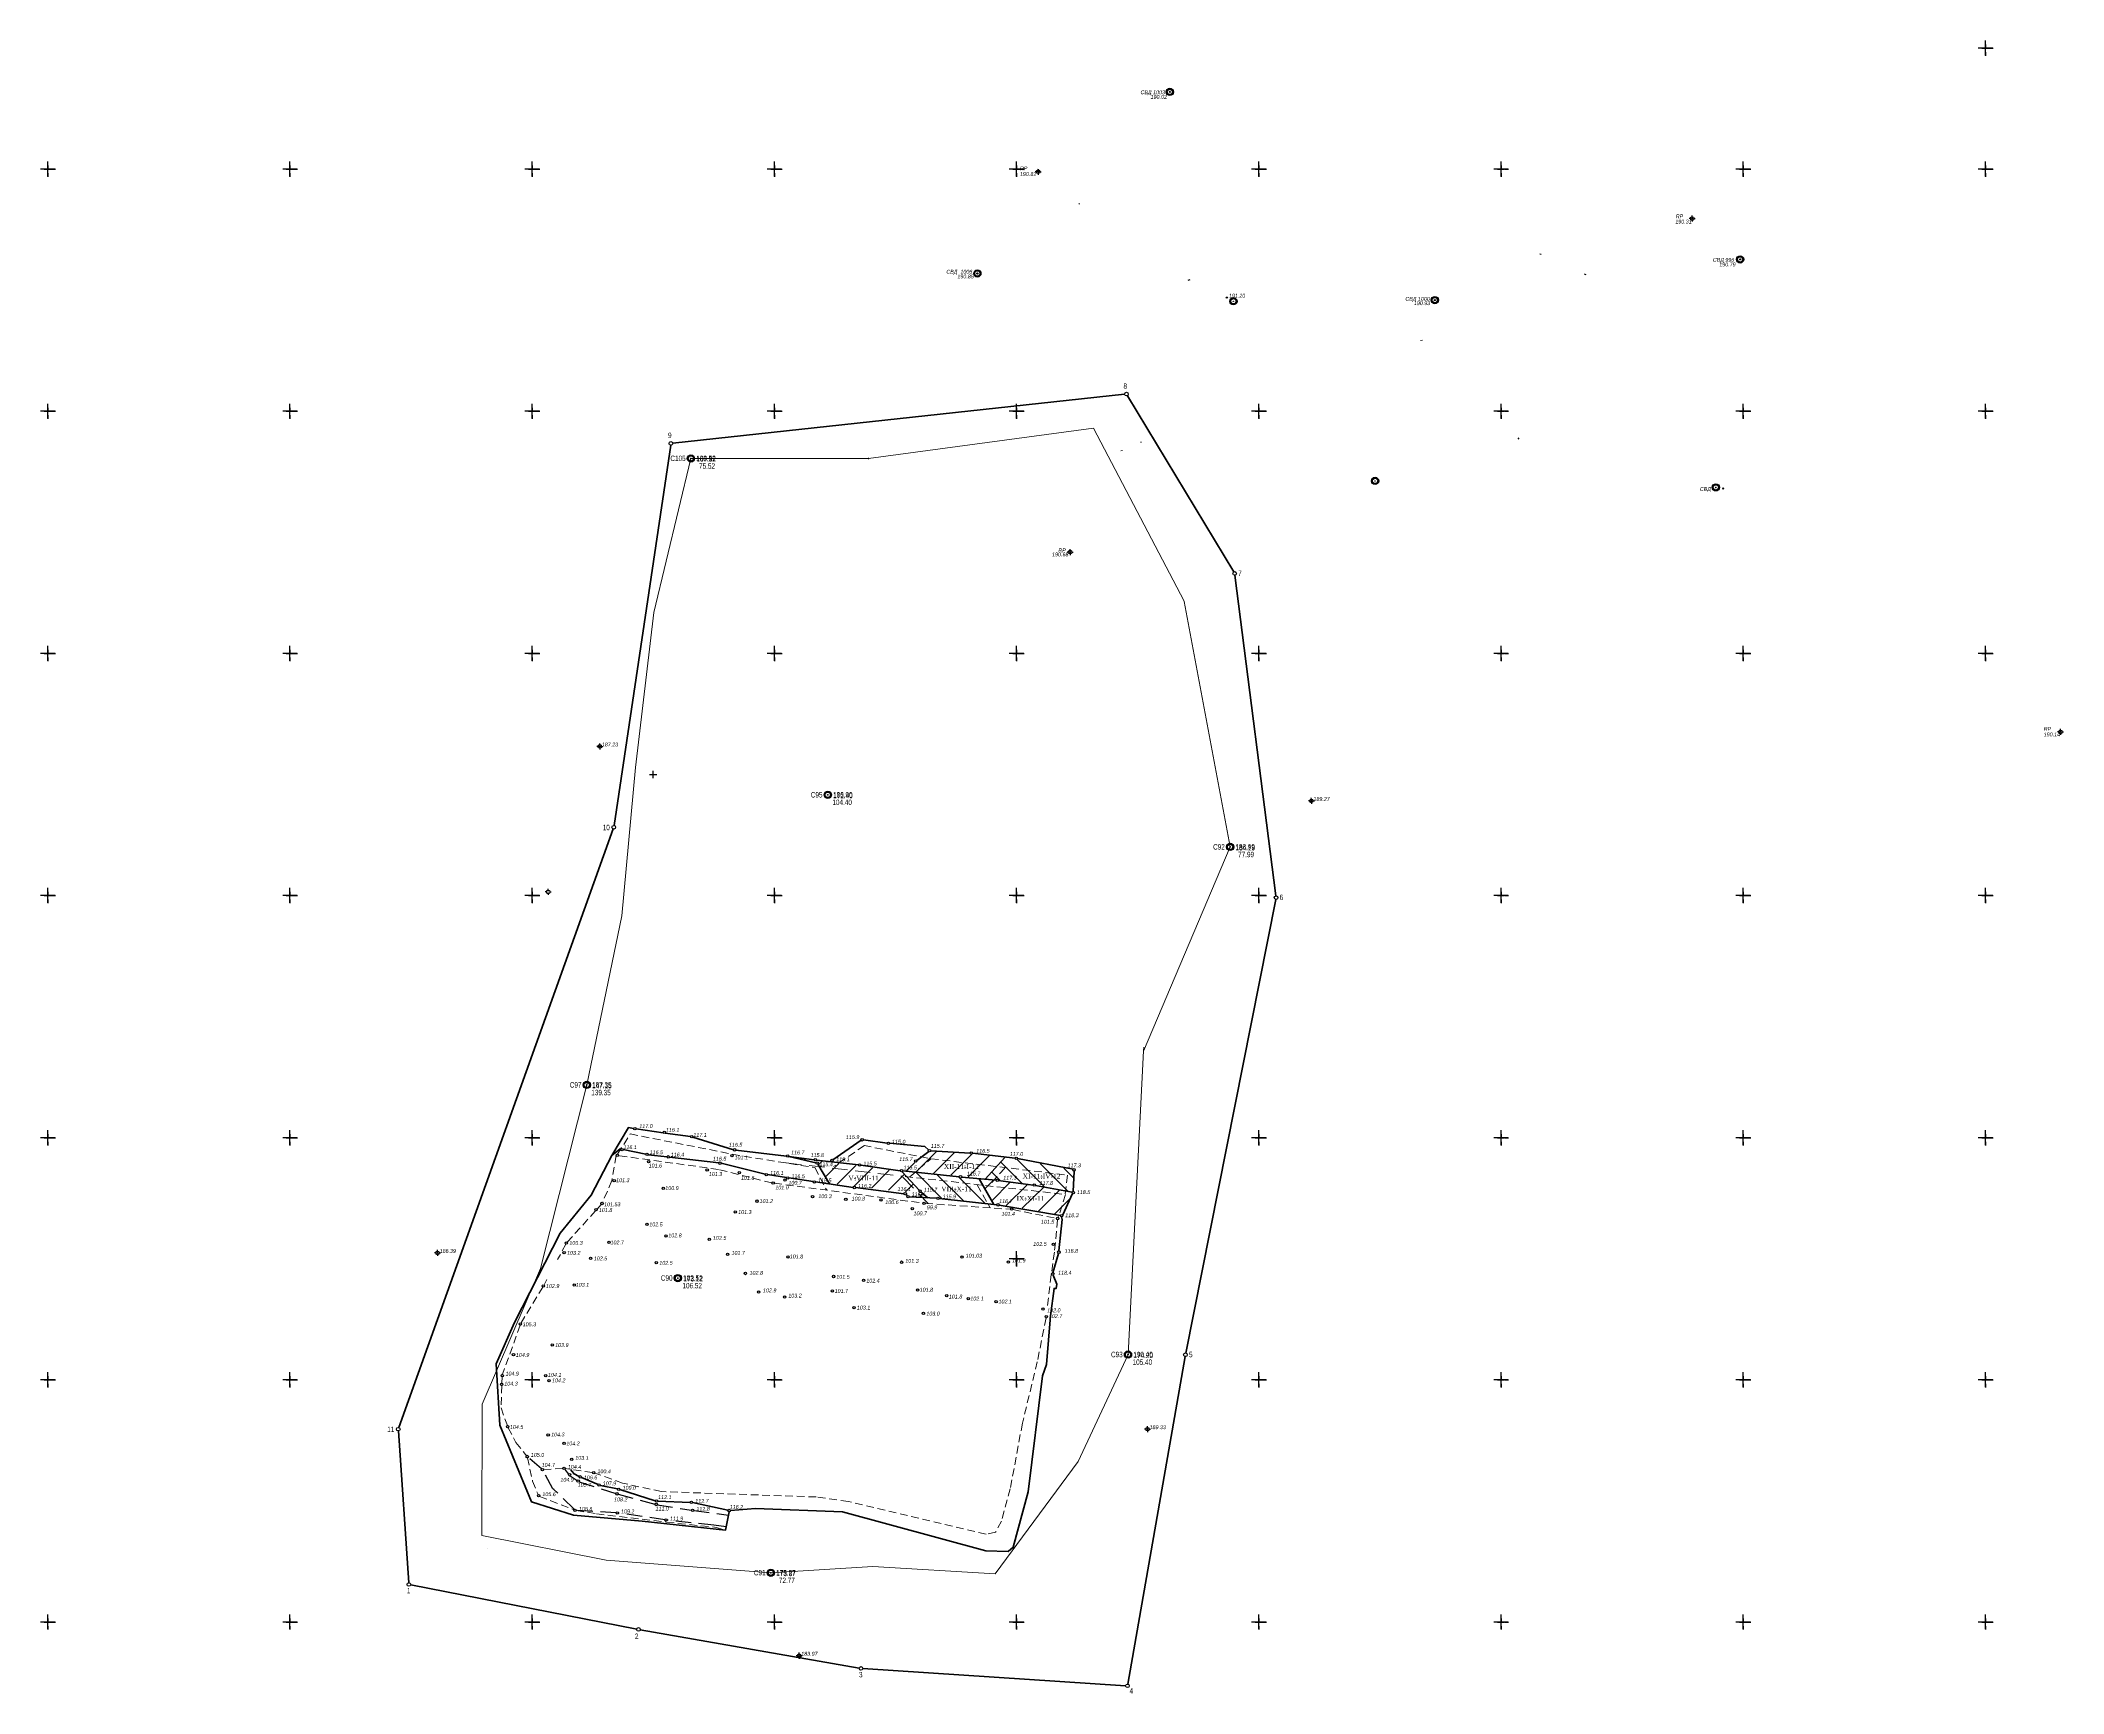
# Model space of a CAD drawing. Header units: millimetres. Extents: x 3232994 to 6468300, y 5635141 to 11269398.
# Drawn here: x 3232994 to 3234664, y 5635141 to 5636506 of the extents above.
import ezdxf
from ezdxf.enums import TextEntityAlignment as Align

# ---------------------------------------------------------------- set-up
doc = ezdxf.new("R2010")
doc.units = ezdxf.units.MM
doc.header["$LTSCALE"] = 2
doc.header["$PDMODE"] = 32
doc.header["$PDSIZE"] = 0.3
doc.linetypes.add('DASHED2', pattern=[9.525, 6.35, -3.175])
doc.linetypes.add('HIDDEN2', pattern=[4.7625, 3.175, -1.5875])
for name, color, linetype in [('POINT_OBJ', 7, 'Continuous'), ('REGION_OBJ', 7, 'Continuous'), ('ввскр.бровка', 7, 'Continuous'), ('ВЫСОТЫ', 7, 'Continuous'), ('Гірничий відвід', 7, 'Continuous'), ('ИМЕНА', 7, 'Continuous'), ('Контур запасів', 7, 'Continuous'), ('кресты', 7, 'Continuous'), ('н.доб.бровка', 7, 'Continuous'), ('нвскр.бровка', 7, 'Continuous'), ('ОБОчина', 7, 'Continuous'), ('ОШИБКИ', 7, 'Continuous'), ('ПИКЕТЫ', 7, 'Continuous'), ('ПРОМЫШЛЕННЫЕ', 7, 'Continuous'), ('ПУНКТЫ', 7, 'Continuous'), ('РЕЛЬЕФ', 7, 'Continuous'), ('ТОКА_СТ', 1, 'Continuous')]:
    doc.layers.add(name, color=color, linetype=linetype)
doc.layers.add('вдбр', color=7, linetype='Continuous', lineweight=40)
doc.layers.add('ндбр', color=7, linetype='Continuous', lineweight=40)
doc.styles.add('grad', font='grad.shx')
doc.styles.add('universw', font='universw.shx', dxfattribs={"oblique": 10})
doc.styles.add('user', font='symeteo.shx', dxfattribs={"height": 2.5})

# ---------------------------------------------------------------- blocks, each defined once
blk = doc.blocks.new('piket')
at = {"layer": 'ПИКЕТЫ', "linetype": 'Continuous'}
h = blk.add_hatch(color=7, dxfattribs=at)
edge = h.paths.add_edge_path()
edge.add_arc((0, 0), 0.3, 0, 360)
at = {"layer": 'ПИКЕТЫ', "color": 7, "linetype": 'Continuous'}
blk.add_circle((0, 0), 0.3, dxfattribs=at)
at = {"layer": 'ВЫСОТЫ', "style": 'universw', "oblique": 6}
blk.add_attdef('H', (1.9, -0.2), '', height=2, dxfattribs=at)
at = {"layer": 'ИМЕНА', "style": 'universw', "oblique": 10}
blk.add_attdef('NAME', text='', height=2, dxfattribs=at).set_placement((0, 2.4), align=Align.CENTER)
at = {"layer": 'ТОКА_СТ', "style": 'universw', "oblique": 6, "flags": 1}
blk.add_attdef('POINT', text='', height=2, dxfattribs=at).set_placement((0, -2.8), align=Align.CENTER)
blk = doc.blocks.new('89_1')
h = blk.add_hatch(color=256)
h.paths.add_polyline_path([(-1.5, 0, 1), (1.5, 0, 1)])
h.paths.add_polyline_path([(1.1, 0, -1), (-1.1, 0, -1)], flags=16)
h.paths.add_polyline_path([(0.06, 0, -1), (-0.06, 0, -1)], flags=0)
for radius in [1.5, 1.1, 0.0622]:
    blk.add_circle((0, 0), radius)
at = {"color": 7, "linetype": 'Continuous', "style": 'user', "flags": 8}
blk.add_attdef('ddddd', (2.53, -1.14), '', height=2.5, dxfattribs=at)
at = {"color": 7, "linetype": 'Continuous', "style": 'grad', "oblique": 10, "width": 0.7}
for tag, p in [('P37', (6.48, 0.16)), ('P4', (6.45, -2.94))]:
    blk.add_attdef(tag, text='', height=2.5, dxfattribs=at).set_placement(p, align=Align.CENTER)
blk = doc.blocks.new('5_1')
at = {"linetype": 'Continuous'}
h = blk.add_hatch(color=7, dxfattribs=at)
edge = h.paths.add_edge_path()
edge.add_arc((0, 0), 0.0588, 0, 360)
at = {"color": 7, "linetype": 'Continuous'}
for p, q in [((-0.75, 0), (-1.25, 0)), ((0, 0.75), (0, 1.25)), ((0.75, 0), (1.25, 0)), ((0, -0.75), (0, -1.25))]:
    blk.add_line(p, q, dxfattribs=at)
for radius in [0.75, 0.0588]:
    blk.add_circle((0, 0), radius, dxfattribs=at)
at = {"color": 7, "linetype": 'Continuous', "style": 'grad', "oblique": 10, "width": 0.7}
blk.add_attdef('P37', text='', height=2.5, dxfattribs=at).set_placement((-2, 0), align=Align.MIDDLE_RIGHT)
at = {"color": 7, "linetype": 'Continuous', "style": 'user', "flags": 8}
blk.add_attdef('ddddd', text='', height=2.5, dxfattribs=at).set_placement((2, 0), align=Align.MIDDLE_LEFT)
at = {"color": 7, "linetype": 'Continuous', "style": 'grad', "oblique": 10, "width": 0.7}
blk.add_attdef('P4', (2, 0.7), '', height=2.5, dxfattribs=at)
blk.add_attdef('P69', text='', height=2.5, dxfattribs=at).set_placement((2, -0.7), align=Align.TOP_LEFT)
blk = doc.blocks.new('POINTINV')
at = {"layer": 'ПУНКТЫ', "color": 0, "linetype": 'Continuous'}
blk.add_point((0, 0), dxfattribs=at)
at = {"layer": 'ВЫСОТЫ', "color": 0, "style": 'grad', "width": 0.7}
blk.add_attdef('POINT_H', (1.6, -0.8), '', height=1.65, dxfattribs=at)
at = {"layer": 'ИМЕНА', "color": 0, "style": 'grad', "width": 0.7}
blk.add_attdef('POINT_NAM', text='', height=1.65, dxfattribs=at).set_placement((-1.6, -0.8), align=Align.RIGHT)
at = {"layer": 'ОШИБКИ', "color": 0, "linetype": 'Continuous', "style": 'grad', "width": 0.7, "flags": 1}
blk.add_attdef('POINT_MX', text='', height=1.65, dxfattribs=at).set_placement((-4.2077, 4.453385), align=Align.RIGHT)
blk.add_attdef('POINT_MY', (2.8923, 4.253385), '', height=1.65, dxfattribs=at)

msp = doc.modelspace()

# ---------------------------------------------------------------- linework, layer by layer
for p, q in [((3233716.9, 5635571.7), (3233733.9, 5635588.7)), ((3233731.3, 5635570.4), (3233748.6, 5635587.7)), ((3233745.6, 5635569), (3233763.3, 5635586.7)), ((3233759.9, 5635567.6), (3233777.6, 5635585.2)), ((3233779.7, 5635571.4), (3233786.4, 5635564.7)), ((3233787, 5635579.8), (3233804.4, 5635562.4)), ((3233800.2, 5635582.3), (3233822.9, 5635559.6)), ((3233819.6, 5635578.6), (3233842, 5635556.2)), ((3233839.1, 5635574.9), (3233847, 5635567))]:
    msp.add_line(p, q)
at = {"color": 7}
for p, q in [((3233618.5, 5635583.3), (3233618.7, 5635583.5)), ((3233624.8, 5635581.8), (3233625.6, 5635582.5)), ((3233637, 5635578.2), (3233639.4, 5635580.7)), ((3233642.8, 5635568.3), (3233653.3, 5635578.8)), ((3233651.9, 5635561.7), (3233667.2, 5635577)), ((3233666, 5635560.1), (3233681, 5635575.1)), ((3233680.1, 5635558.4), (3233694.9, 5635573.2)), ((3233694.2, 5635556.8), (3233706.9, 5635569.5)), ((3233708.2, 5635555.2), (3233714.7, 5635561.6)), ((3233720.3, 5635551.5), (3233722.4, 5635553.7))]:
    msp.add_line(p, q, dxfattribs=at)
at = {"color": 0}
for p, q in [((3233717.1, 5635571.2), (3233738.4, 5635549.9)), ((3233734.5, 5635569.4), (3233756.2, 5635547.8)), ((3233752, 5635567.7), (3233774, 5635545.7)), ((3233774, 5635558.1), (3233780.9, 5635565)), ((3233779.6, 5635548), (3233794.8, 5635563.2)), ((3233791.3, 5635544), (3233808.6, 5635561.2)), ((3233804.7, 5635541.7), (3233822.1, 5635559)), ((3233818.1, 5635539.4), (3233835.4, 5635556.6)), ((3233831.5, 5635537.1), (3233843.5, 5635549))]:
    msp.add_line(p, q, dxfattribs=at)
at = {"color": 7, "linetype": 'Continuous', "lineweight": 40}
msp.add_line((3233774.1, 5635565.9), (3233790.3, 5635583.7), dxfattribs=at)
for points in [[(3233705.5, 5635571.9), (3233719.6, 5635556.6)], [(3233721, 5635555.2), (3233726.7, 5635550.5)], [(3233769.2, 5635566.2), (3233781.1, 5635544.9)]]:
    msp.add_lwpolyline(points, dxfattribs=at)
at = {"color": 7, "linetype": 'HIDDEN2', "lineweight": 20}
for points in [[(3233790.2, 5635575), (3233778, 5635561.2)], [(3233767.5, 5635561.2), (3233778.2, 5635542.1)]]:
    msp.add_lwpolyline(points, dxfattribs=at)
at = {"color": 7, "linetype": 'DASHED2', "lineweight": 20}
msp.add_lwpolyline([(3233706.1, 5635567.4), (3233727, 5635545.6)], dxfattribs=at)
at = {"color": 7}
msp.add_circle((3233720.3, 5635555.9), 1, dxfattribs=at)
at = {"layer": 'POINT_OBJ', "color": 7, "linetype": 'Continuous'}
for p in [(3233817.9, 5636397.9, 190.8), (3234357.9, 5636359.2, 190.3), (3234397.4, 5636325.5, 190.8), (3234145.3, 5636291.9, 190.9), (3233677.6, 5636160.9), (3234377.4, 5636137.2, 190.4), (3233844.2, 5636083.7, 190.7), (3234661.9, 5635935.2, 190.1)]:
    msp.add_point(p, dxfattribs=at)
at = {"layer": 'REGION_OBJ', "color": 30, "linetype": 'Continuous'}
for points in [[(3233460.6, 5635637.1), (3233460.6, 5635637.1)], [(3233363.1, 5635260.9), (3233363.1, 5635260.9)]]:
    msp.add_lwpolyline(points, dxfattribs=at)
at = {"layer": 'ввскр.бровка', "linetype": 'Continuous', "lineweight": 40}
for points in [[(3233465.8, 5635585.2), (3233472.8, 5635590.8), (3233473.3, 5635590.6)], [(3233475.2, 5635590.3), (3233493.8, 5635586.4)], [(3233495.7, 5635586), (3233511.4, 5635584.2)], [(3233562.6, 5635291.1), (3233559.7, 5635275.9), (3233490.8, 5635283.4), (3233434.2, 5635288.3), (3233399.4, 5635299.3), (3233373.2, 5635362.6), (3233370.4, 5635413.3), (3233385.5, 5635447.5), (3233423, 5635521.2), (3233448.6, 5635552.6), (3233465.8, 5635585.2)], [(3233513.4, 5635584), (3233554.2, 5635579.3)], [(3233556.1, 5635578.9), (3233592.4, 5635570)], [(3233594.3, 5635569.6), (3233610, 5635567.2)], [(3233612, 5635566.9), (3233632, 5635563.8)], [(3233634, 5635563.5), (3233665, 5635559)], [(3233667, 5635558.8), (3233707, 5635553.8)], [(3233708.6, 5635553.1), (3233709.7, 5635552.2)], [(3233711.3, 5635551.3), (3233734.1, 5635550)], [(3233736.1, 5635549.9), (3233783.6, 5635544.6)], [(3233785.5, 5635544.3), (3233836.3, 5635535.7)], [(3233837.2, 5635534.6), (3233837.5, 5635532.6), (3233835, 5635506.5)], [(3233834.7, 5635504.5), (3233830, 5635488.3)], [(3233830.2, 5635486.4), (3233833.2, 5635479.2), (3233832.7, 5635475.6), (3233831, 5635475.5), (3233827.9, 5635453), (3233824.7, 5635412.8), (3233821.3, 5635403.4), (3233809.6, 5635307.6), (3233797.1, 5635261.7), (3233793, 5635258.2), (3233774.5, 5635258.9), (3233656.3, 5635291.1), (3233584.5, 5635293.7), (3233563.7, 5635292.1)]]:
    msp.add_lwpolyline(points, dxfattribs=at)
at = {"layer": 'ввскр.бровка', "color": 7, "linetype": 'Continuous', "lineweight": 40}
for points in [[(3233434.3, 5635322.6), (3233431.7, 5635326.1)], [(3233438.8, 5635320.3), (3233434.2, 5635322.6)], [(3233454.4, 5635313.5), (3233440.6, 5635319.5)], [(3233470.6, 5635309.9), (3233456.3, 5635312.9)], [(3233501.7, 5635300.1), (3233472.5, 5635309.4)], [(3233530.5, 5635298.8), (3233503.7, 5635299.7)], [(3233561.7, 5635292.3), (3233532.4, 5635298.6)]]:
    msp.add_lwpolyline(points, dxfattribs=at)
at = {"layer": 'вдбр', "color": 7, "linetype": 'Continuous', "lineweight": 40}
for points in [[(3233483.8, 5635607.6), (3233479.5, 5635608.4), (3233465.7, 5635585.2)], [(3233508.1, 5635604.1), (3233485.8, 5635607.3)], [(3233530.8, 5635600.9), (3233509.9, 5635603.9)], [(3233566.2, 5635590.1), (3233532.8, 5635600.5)], [(3233568.1, 5635589.7), (3233610, 5635584.8)], [(3233671.6, 5635597.9), (3233648.3, 5635581.8)], [(3233693.1, 5635595.6), (3233673.5, 5635598.4)], [(3233727.3, 5635590), (3233724.3, 5635592.7), (3233695.1, 5635595.4)], [(3233717.7, 5635581.1), (3233727.4, 5635588.6)], [(3233729.1, 5635589.3), (3233761.6, 5635587.3)], [(3233763.6, 5635587.2), (3233798.7, 5635583.2)], [(3233611.8, 5635584.5), (3233632.8, 5635581.8)], [(3233611.9, 5635584.5), (3233634.3, 5635579.2)], [(3233634.8, 5635581.6), (3233669.4, 5635577.6)], [(3233635.9, 5635578.3), (3233645.4, 5635561.9)], [(3233646.8, 5635580.7), (3233646.1, 5635580.3)], [(3233671.4, 5635577.3), (3233704, 5635572.7)], [(3233706, 5635572.6), (3233752.7, 5635567.7)], [(3233708.7, 5635572.3), (3233716.3, 5635579.9)], [(3233800.7, 5635582.9), (3233846.6, 5635574)], [(3233847.6, 5635572.5), (3233846.8, 5635555.7)], [(3233754.6, 5635567.5), (3233783, 5635564.9)], [(3233784.9, 5635564.7), (3233813.6, 5635560.8)], [(3233815.5, 5635560.5), (3233845.9, 5635555)], [(3233846.1, 5635554), (3233838.3, 5635536.3)]]:
    msp.add_lwpolyline(points, dxfattribs=at)
at = {"layer": 'Гірничий відвід', "color": 7, "linetype": 'Continuous', "lineweight": 40}
for points in [[(3233516.1, 5636173.7), (3233889.2, 5636214.1)], [(3233891.5, 5636212.9), (3233979.3, 5636067.4)], [(3233467.6, 5635858), (3233514.4, 5636172)], [(3233980.3, 5636064.6), (3234014.1, 5635799.8)], [(3233289.9, 5635360.7), (3233466.9, 5635855.1)], [(3234014, 5635796.8), (3233939.7, 5635422.2)], [(3233939.2, 5635419.2), (3233891.8, 5635148.7)], [(3233298.1, 5635232.5), (3233289.5, 5635357.8)], [(3233299.7, 5635230.7), (3233486.3, 5635194.2)], [(3233489.3, 5635193.6), (3233670, 5635161.9)], [(3233890, 5635147.4), (3233673, 5635161.6)]]:
    msp.add_lwpolyline(points, dxfattribs=at)
at = {"layer": 'Контур запасів', "color": 5, "lineweight": 15}
for points in [[(3233358.5, 5635271.5), (3233358.8, 5635380), (3233406.9, 5635492), (3233445.1, 5635643.6), (3233474.1, 5635783.2), (3233485.4, 5635905.9), (3233500.6, 5636033.7), (3233531.1, 5636161.1), (3233677.6, 5636160.9), (3233863.6, 5636186.1), (3233938.3, 5636043.1), (3233938.3, 5636043)], [(3233938.3, 5636043), (3233976.3, 5635840.2), (3233904.7, 5635671.6)], [(3233905, 5635674.7), (3233904.7, 5635671.7), (3233892, 5635420.9), (3233850.8, 5635332.6), (3233782.3, 5635239.7), (3233681.4, 5635245.9), (3233597.1, 5635240.7), (3233461.1, 5635251), (3233358.5, 5635271.5)]]:
    msp.add_lwpolyline(points, dxfattribs=at)
at = {"layer": 'кресты'}
for p, q in [((3234600, 5636500.3), (3234600, 5636506.3)), ((3234600, 5636500), (3234594, 5636500)), ((3234606, 5636500), (3234600, 5636500)), ((3234600, 5636494), (3234600, 5636500)), ((3233000, 5636400.3), (3233000, 5636406.3)), ((3233200, 5636400.3), (3233200, 5636406.3)), ((3233400, 5636400.3), (3233400, 5636406.3)), ((3233600, 5636400.3), (3233600, 5636406.3)), ((3233800, 5636400.3), (3233800, 5636406.3)), ((3234000, 5636400.3), (3234000, 5636406.3)), ((3234200, 5636400.3), (3234200, 5636406.3)), ((3234400, 5636400.3), (3234400, 5636406.3)), ((3234600, 5636400.3), (3234600, 5636406.3)), ((3233000, 5636400), (3232994, 5636400)), ((3233006, 5636400), (3233000, 5636400)), ((3233000, 5636394), (3233000, 5636400)), ((3233200, 5636400), (3233194, 5636400)), ((3233206, 5636400), (3233200, 5636400)), ((3233200, 5636394), (3233200, 5636400)), ((3233400, 5636400), (3233394, 5636400)), ((3233406, 5636400), (3233400, 5636400)), ((3233400, 5636394), (3233400, 5636400)), ((3233600, 5636400), (3233594, 5636400)), ((3233606, 5636400), (3233600, 5636400)), ((3233600, 5636394), (3233600, 5636400)), ((3233800, 5636400), (3233794, 5636400)), ((3233806, 5636400), (3233800, 5636400)), ((3233800, 5636394), (3233800, 5636400)), ((3234000, 5636400), (3233994, 5636400)), ((3234006, 5636400), (3234000, 5636400)), ((3234000, 5636394), (3234000, 5636400)), ((3234200, 5636400), (3234194, 5636400)), ((3234206, 5636400), (3234200, 5636400)), ((3234200, 5636394), (3234200, 5636400)), ((3234400, 5636400), (3234394, 5636400)), ((3234406, 5636400), (3234400, 5636400)), ((3234400, 5636394), (3234400, 5636400)), ((3234600, 5636400), (3234594, 5636400)), ((3234606, 5636400), (3234600, 5636400)), ((3234600, 5636394), (3234600, 5636400)), ((3233000, 5636200.3), (3233000, 5636206.3)), ((3233200, 5636200.3), (3233200, 5636206.3)), ((3233400, 5636200.3), (3233400, 5636206.3)), ((3233600, 5636200.3), (3233600, 5636206.3)), ((3233800, 5636200.3), (3233800, 5636206.3)), ((3234000, 5636200.3), (3234000, 5636206.3)), ((3234200, 5636200.3), (3234200, 5636206.3)), ((3234400, 5636200.3), (3234400, 5636206.3)), ((3234600, 5636200.3), (3234600, 5636206.3)), ((3233000, 5636200), (3232994, 5636200)), ((3233006, 5636200), (3233000, 5636200)), ((3233000, 5636194), (3233000, 5636200)), ((3233200, 5636200), (3233194, 5636200)), ((3233206, 5636200), (3233200, 5636200)), ((3233200, 5636194), (3233200, 5636200)), ((3233400, 5636200), (3233394, 5636200)), ((3233406, 5636200), (3233400, 5636200)), ((3233400, 5636194), (3233400, 5636200)), ((3233600, 5636200), (3233594, 5636200)), ((3233606, 5636200), (3233600, 5636200)), ((3233600, 5636194), (3233600, 5636200)), ((3233800, 5636200), (3233794, 5636200)), ((3233806, 5636200), (3233800, 5636200)), ((3233800, 5636194), (3233800, 5636200)), ((3234000, 5636200), (3233994, 5636200)), ((3234006, 5636200), (3234000, 5636200)), ((3234000, 5636194), (3234000, 5636200)), ((3234200, 5636200), (3234194, 5636200)), ((3234206, 5636200), (3234200, 5636200)), ((3234200, 5636194), (3234200, 5636200)), ((3234400, 5636200), (3234394, 5636200)), ((3234406, 5636200), (3234400, 5636200)), ((3234400, 5636194), (3234400, 5636200)), ((3234600, 5636200), (3234594, 5636200)), ((3234606, 5636200), (3234600, 5636200)), ((3234600, 5636194), (3234600, 5636200)), ((3233000, 5636000.3), (3233000, 5636006.3)), ((3233200, 5636000.3), (3233200, 5636006.3)), ((3233400, 5636000.3), (3233400, 5636006.3)), ((3233600, 5636000.3), (3233600, 5636006.3)), ((3233800, 5636000.3), (3233800, 5636006.3)), ((3234000, 5636000.3), (3234000, 5636006.3)), ((3234200, 5636000.3), (3234200, 5636006.3)), ((3234400, 5636000.3), (3234400, 5636006.3)), ((3234600, 5636000.3), (3234600, 5636006.3)), ((3233000, 5636000), (3232994, 5636000)), ((3233006, 5636000), (3233000, 5636000)), ((3233000, 5635994), (3233000, 5636000)), ((3233200, 5636000), (3233194, 5636000)), ((3233206, 5636000), (3233200, 5636000)), ((3233200, 5635994), (3233200, 5636000)), ((3233400, 5636000), (3233394, 5636000)), ((3233406, 5636000), (3233400, 5636000)), ((3233400, 5635994), (3233400, 5636000)), ((3233600, 5636000), (3233594, 5636000)), ((3233606, 5636000), (3233600, 5636000)), ((3233600, 5635994), (3233600, 5636000)), ((3233800, 5636000), (3233794, 5636000)), ((3233806, 5636000), (3233800, 5636000)), ((3233800, 5635994), (3233800, 5636000)), ((3234000, 5636000), (3233994, 5636000)), ((3234006, 5636000), (3234000, 5636000)), ((3234000, 5635994), (3234000, 5636000)), ((3234200, 5636000), (3234194, 5636000)), ((3234206, 5636000), (3234200, 5636000)), ((3234200, 5635994), (3234200, 5636000)), ((3234400, 5636000), (3234394, 5636000)), ((3234406, 5636000), (3234400, 5636000)), ((3234400, 5635994), (3234400, 5636000)), ((3234600, 5636000), (3234594, 5636000)), ((3234606, 5636000), (3234600, 5636000)), ((3234600, 5635994), (3234600, 5636000)), ((3233000, 5635800.3), (3233000, 5635806.3)), ((3233200, 5635800.3), (3233200, 5635806.3)), ((3233400, 5635800.3), (3233400, 5635806.3)), ((3233600, 5635800.3), (3233600, 5635806.3)), ((3233800, 5635800.3), (3233800, 5635806.3)), ((3234000, 5635800.3), (3234000, 5635806.3)), ((3234200, 5635800.3), (3234200, 5635806.3)), ((3234400, 5635800.3), (3234400, 5635806.3)), ((3234600, 5635800.3), (3234600, 5635806.3)), ((3233000, 5635800), (3232994, 5635800)), ((3233006, 5635800), (3233000, 5635800)), ((3233000, 5635794), (3233000, 5635800)), ((3233200, 5635800), (3233194, 5635800)), ((3233206, 5635800), (3233200, 5635800)), ((3233200, 5635794), (3233200, 5635800)), ((3233400, 5635800), (3233394, 5635800)), ((3233406, 5635800), (3233400, 5635800)), ((3233400, 5635794), (3233400, 5635800)), ((3233600, 5635800), (3233594, 5635800)), ((3233606, 5635800), (3233600, 5635800)), ((3233600, 5635794), (3233600, 5635800)), ((3233800, 5635800), (3233794, 5635800)), ((3233806, 5635800), (3233800, 5635800)), ((3233800, 5635794), (3233800, 5635800)), ((3234000, 5635800), (3233994, 5635800)), ((3234006, 5635800), (3234000, 5635800)), ((3234000, 5635794), (3234000, 5635800)), ((3234200, 5635800), (3234194, 5635800)), ((3234206, 5635800), (3234200, 5635800)), ((3234200, 5635794), (3234200, 5635800)), ((3234400, 5635800), (3234394, 5635800)), ((3234406, 5635800), (3234400, 5635800)), ((3234400, 5635794), (3234400, 5635800)), ((3234600, 5635800), (3234594, 5635800)), ((3234606, 5635800), (3234600, 5635800)), ((3234600, 5635794), (3234600, 5635800)), ((3233000, 5635600.3), (3233000, 5635606.3)), ((3233200, 5635600.3), (3233200, 5635606.3)), ((3233400, 5635600.3), (3233400, 5635606.3)), ((3233600, 5635600.3), (3233600, 5635606.3)), ((3233800, 5635600.3), (3233800, 5635606.3)), ((3234000, 5635600.3), (3234000, 5635606.3)), ((3234200, 5635600.3), (3234200, 5635606.3)), ((3234400, 5635600.3), (3234400, 5635606.3)), ((3234600, 5635600.3), (3234600, 5635606.3)), ((3233000, 5635600), (3232994, 5635600)), ((3233006, 5635600), (3233000, 5635600)), ((3233000, 5635594), (3233000, 5635600)), ((3233200, 5635600), (3233194, 5635600)), ((3233206, 5635600), (3233200, 5635600)), ((3233200, 5635594), (3233200, 5635600)), ((3233400, 5635600), (3233394, 5635600)), ((3233406, 5635600), (3233400, 5635600)), ((3233400, 5635594), (3233400, 5635600)), ((3233600, 5635600), (3233594, 5635600)), ((3233606, 5635600), (3233600, 5635600)), ((3233600, 5635594), (3233600, 5635600)), ((3233800, 5635600), (3233794, 5635600)), ((3233806, 5635600), (3233800, 5635600)), ((3233800, 5635594), (3233800, 5635600)), ((3234000, 5635600), (3233994, 5635600)), ((3234006, 5635600), (3234000, 5635600)), ((3234000, 5635594), (3234000, 5635600)), ((3234200, 5635600), (3234194, 5635600)), ((3234206, 5635600), (3234200, 5635600)), ((3234200, 5635594), (3234200, 5635600)), ((3234400, 5635600), (3234394, 5635600)), ((3234406, 5635600), (3234400, 5635600)), ((3234400, 5635594), (3234400, 5635600)), ((3234600, 5635600), (3234594, 5635600)), ((3234606, 5635600), (3234600, 5635600)), ((3234600, 5635594), (3234600, 5635600)), ((3233800, 5635500.3), (3233800, 5635506.3)), ((3233800, 5635500), (3233794, 5635500)), ((3233806, 5635500), (3233800, 5635500)), ((3233800, 5635494), (3233800, 5635500)), ((3233000, 5635400.3), (3233000, 5635406.3)), ((3233200, 5635400.3), (3233200, 5635406.3)), ((3233400, 5635400.3), (3233400, 5635406.3)), ((3233600, 5635400.3), (3233600, 5635406.3)), ((3233800, 5635400.3), (3233800, 5635406.3)), ((3234000, 5635400.3), (3234000, 5635406.3)), ((3234200, 5635400.3), (3234200, 5635406.3)), ((3234400, 5635400.3), (3234400, 5635406.3)), ((3234600, 5635400.3), (3234600, 5635406.3)), ((3233000, 5635400), (3232994, 5635400)), ((3233006, 5635400), (3233000, 5635400)), ((3233000, 5635394), (3233000, 5635400)), ((3233200, 5635400), (3233194, 5635400)), ((3233206, 5635400), (3233200, 5635400)), ((3233200, 5635394), (3233200, 5635400)), ((3233400, 5635400), (3233394, 5635400)), ((3233406, 5635400), (3233400, 5635400)), ((3233400, 5635394), (3233400, 5635400)), ((3233600, 5635400), (3233594, 5635400)), ((3233606, 5635400), (3233600, 5635400)), ((3233600, 5635394), (3233600, 5635400)), ((3233800, 5635400), (3233794, 5635400)), ((3233806, 5635400), (3233800, 5635400)), ((3233800, 5635394), (3233800, 5635400)), ((3234000, 5635400), (3233994, 5635400)), ((3234006, 5635400), (3234000, 5635400)), ((3234000, 5635394), (3234000, 5635400)), ((3234200, 5635400), (3234194, 5635400)), ((3234206, 5635400), (3234200, 5635400)), ((3234200, 5635394), (3234200, 5635400)), ((3234400, 5635400), (3234394, 5635400)), ((3234406, 5635400), (3234400, 5635400)), ((3234400, 5635394), (3234400, 5635400)), ((3234600, 5635400), (3234594, 5635400)), ((3234606, 5635400), (3234600, 5635400)), ((3234600, 5635394), (3234600, 5635400)), ((3233000, 5635200.3), (3233000, 5635206.3)), ((3233200, 5635200.3), (3233200, 5635206.3)), ((3233400, 5635200.3), (3233400, 5635206.3)), ((3233600, 5635200.3), (3233600, 5635206.3)), ((3233800, 5635200.3), (3233800, 5635206.3)), ((3234000, 5635200.3), (3234000, 5635206.3)), ((3234200, 5635200.3), (3234200, 5635206.3)), ((3234400, 5635200.3), (3234400, 5635206.3)), ((3234600, 5635200.3), (3234600, 5635206.3)), ((3233000, 5635200), (3232994, 5635200)), ((3233006, 5635200), (3233000, 5635200)), ((3233000, 5635194), (3233000, 5635200)), ((3233200, 5635200), (3233194, 5635200)), ((3233206, 5635200), (3233200, 5635200)), ((3233200, 5635194), (3233200, 5635200)), ((3233400, 5635200), (3233394, 5635200)), ((3233406, 5635200), (3233400, 5635200)), ((3233400, 5635194), (3233400, 5635200)), ((3233600, 5635200), (3233594, 5635200)), ((3233606, 5635200), (3233600, 5635200)), ((3233600, 5635194), (3233600, 5635200)), ((3233800, 5635200), (3233794, 5635200)), ((3233806, 5635200), (3233800, 5635200)), ((3233800, 5635194), (3233800, 5635200)), ((3234000, 5635200), (3233994, 5635200)), ((3234006, 5635200), (3234000, 5635200)), ((3234000, 5635194), (3234000, 5635200)), ((3234200, 5635200), (3234194, 5635200)), ((3234206, 5635200), (3234200, 5635200)), ((3234200, 5635194), (3234200, 5635200)), ((3234400, 5635200), (3234394, 5635200)), ((3234406, 5635200), (3234400, 5635200)), ((3234400, 5635194), (3234400, 5635200)), ((3234600, 5635200), (3234594, 5635200)), ((3234606, 5635200), (3234600, 5635200)), ((3234600, 5635194), (3234600, 5635200))]:
    msp.add_line(p, q, dxfattribs=at)
at = {"layer": 'кресты', "color": 7, "linetype": 'Continuous'}
for p, q in [((3234597, 5636500), (3234603, 5636500)), ((3234597, 5636500), (3234600, 5636500)), ((3234600, 5636497), (3234600, 5636503)), ((3234600, 5636503), (3234600, 5636500)), ((3234600, 5636496.7), (3234600, 5636493.7)), ((3234603.3, 5636500), (3234606.3, 5636500)), ((3232997, 5636400), (3233003, 5636400)), ((3232997, 5636400), (3233000, 5636400)), ((3233000, 5636397), (3233000, 5636403)), ((3233000, 5636397), (3233000, 5636403)), ((3233000, 5636403), (3233000, 5636400)), ((3233000, 5636400), (3233003, 5636400)), ((3233000, 5636396.7), (3233000, 5636393.7)), ((3233003.3, 5636400), (3233006.3, 5636400)), ((3233197, 5636400), (3233203, 5636400)), ((3233197, 5636400), (3233203, 5636400)), ((3233197, 5636400), (3233200, 5636400)), ((3233200, 5636397), (3233200, 5636403)), ((3233200, 5636397), (3233200, 5636403)), ((3233200, 5636403), (3233200, 5636400)), ((3233200, 5636396.7), (3233200, 5636393.7)), ((3233203.3, 5636400), (3233206.3, 5636400)), ((3233397, 5636400), (3233403, 5636400)), ((3233397, 5636400), (3233403, 5636400)), ((3233397, 5636400), (3233400, 5636400)), ((3233400, 5636397), (3233400, 5636403)), ((3233400, 5636397), (3233400, 5636403)), ((3233400, 5636403), (3233400, 5636400)), ((3233400, 5636396.7), (3233400, 5636393.7)), ((3233403.3, 5636400), (3233406.3, 5636400)), ((3233597, 5636400), (3233603, 5636400)), ((3233597, 5636400), (3233603, 5636400)), ((3233597, 5636400), (3233600, 5636400)), ((3233600, 5636397), (3233600, 5636403)), ((3233600, 5636397), (3233600, 5636403)), ((3233600, 5636403), (3233600, 5636400)), ((3233600, 5636396.7), (3233600, 5636393.7)), ((3233603.3, 5636400), (3233606.3, 5636400)), ((3233797, 5636400), (3233803, 5636400)), ((3233797, 5636400), (3233803, 5636400)), ((3233797, 5636400), (3233800, 5636400)), ((3233800, 5636397), (3233800, 5636403)), ((3233800, 5636397), (3233800, 5636403)), ((3233800, 5636403), (3233800, 5636400)), ((3233800, 5636396.7), (3233800, 5636393.7)), ((3233803.3, 5636400), (3233806.3, 5636400)), ((3233997, 5636400), (3234003, 5636400)), ((3233997, 5636400), (3234003, 5636400)), ((3233997, 5636400), (3234000, 5636400)), ((3234000, 5636397), (3234000, 5636403)), ((3234000, 5636403), (3234000, 5636400)), ((3234000, 5636396.7), (3234000, 5636393.7)), ((3234003.3, 5636400), (3234006.3, 5636400)), ((3234197, 5636400), (3234203, 5636400)), ((3234197, 5636400), (3234203, 5636400)), ((3234197, 5636400), (3234200, 5636400)), ((3234200, 5636397), (3234200, 5636403)), ((3234200, 5636397), (3234200, 5636403)), ((3234200, 5636403), (3234200, 5636400)), ((3234200, 5636396.7), (3234200, 5636393.7)), ((3234203.3, 5636400), (3234206.3, 5636400)), ((3234397, 5636400), (3234403, 5636400)), ((3234397, 5636400), (3234403, 5636400)), ((3234397, 5636400), (3234400, 5636400)), ((3234400, 5636397), (3234400, 5636403)), ((3234400, 5636397), (3234400, 5636403)), ((3234400, 5636403), (3234400, 5636400)), ((3234400, 5636396.7), (3234400, 5636393.7)), ((3234403.3, 5636400), (3234406.3, 5636400)), ((3234597, 5636400), (3234603, 5636400)), ((3234597, 5636400), (3234600, 5636400)), ((3234600, 5636397), (3234600, 5636403)), ((3234600, 5636403), (3234600, 5636400)), ((3234600, 5636396.7), (3234600, 5636393.7)), ((3234603.3, 5636400), (3234606.3, 5636400)), ((3232997, 5636200), (3233003, 5636200)), ((3232997, 5636200), (3233000, 5636200)), ((3233000, 5636197), (3233000, 5636203)), ((3233000, 5636197), (3233000, 5636203)), ((3233000, 5636203), (3233000, 5636200)), ((3233000, 5636200), (3233003, 5636200)), ((3233000, 5636196.7), (3233000, 5636193.7)), ((3233003.3, 5636200), (3233006.3, 5636200)), ((3233197, 5636200), (3233203, 5636200)), ((3233197, 5636200), (3233203, 5636200)), ((3233197, 5636200), (3233200, 5636200)), ((3233200, 5636197), (3233200, 5636203)), ((3233200, 5636197), (3233200, 5636203)), ((3233200, 5636203), (3233200, 5636200)), ((3233200, 5636196.7), (3233200, 5636193.7)), ((3233203.3, 5636200), (3233206.3, 5636200)), ((3233397, 5636200), (3233403, 5636200)), ((3233397, 5636200), (3233403, 5636200)), ((3233397, 5636200), (3233400, 5636200)), ((3233400, 5636197), (3233400, 5636203)), ((3233400, 5636197), (3233400, 5636203)), ((3233400, 5636203), (3233400, 5636200)), ((3233400, 5636196.7), (3233400, 5636193.7)), ((3233403.3, 5636200), (3233406.3, 5636200)), ((3233597, 5636200), (3233603, 5636200)), ((3233597, 5636200), (3233603, 5636200)), ((3233597, 5636200), (3233600, 5636200)), ((3233600, 5636197), (3233600, 5636203)), ((3233600, 5636197), (3233600, 5636203)), ((3233600, 5636203), (3233600, 5636200)), ((3233600, 5636196.7), (3233600, 5636193.7)), ((3233603.3, 5636200), (3233606.3, 5636200)), ((3233797, 5636200), (3233803, 5636200)), ((3233797, 5636200), (3233800, 5636200)), ((3233800, 5636197), (3233800, 5636203)), ((3233800, 5636203), (3233800, 5636200)), ((3233800, 5636196.7), (3233800, 5636193.7)), ((3233803.3, 5636200), (3233806.3, 5636200)), ((3233997, 5636200), (3234003, 5636200)), ((3233997, 5636200), (3234003, 5636200)), ((3233997, 5636200), (3234000, 5636200)), ((3234000, 5636197), (3234000, 5636203)), ((3234000, 5636197), (3234000, 5636203)), ((3234000, 5636203), (3234000, 5636200)), ((3234000, 5636196.7), (3234000, 5636193.7)), ((3234003.3, 5636200), (3234006.3, 5636200)), ((3234197, 5636200), (3234203, 5636200)), ((3234197, 5636200), (3234203, 5636200)), ((3234197, 5636200), (3234200, 5636200)), ((3234200, 5636197), (3234200, 5636203)), ((3234200, 5636197), (3234200, 5636203)), ((3234200, 5636203), (3234200, 5636200)), ((3234200, 5636196.7), (3234200, 5636193.7)), ((3234203.3, 5636200), (3234206.3, 5636200)), ((3234397, 5636200), (3234403, 5636200)), ((3234397, 5636200), (3234403, 5636200)), ((3234397, 5636200), (3234400, 5636200)), ((3234400, 5636197), (3234400, 5636203)), ((3234400, 5636197), (3234400, 5636203)), ((3234400, 5636203), (3234400, 5636200)), ((3234400, 5636196.7), (3234400, 5636193.7)), ((3234403.3, 5636200), (3234406.3, 5636200)), ((3234597, 5636200), (3234603, 5636200)), ((3234597, 5636200), (3234600, 5636200)), ((3234600, 5636197), (3234600, 5636203)), ((3234600, 5636203), (3234600, 5636200)), ((3234600, 5636196.7), (3234600, 5636193.7)), ((3234603.3, 5636200), (3234606.3, 5636200)), ((3232997, 5636000), (3233003, 5636000)), ((3232997, 5636000), (3233000, 5636000)), ((3233000, 5635997), (3233000, 5636003)), ((3233000, 5635997), (3233000, 5636003)), ((3233000, 5636003), (3233000, 5636000)), ((3233000, 5636000), (3233003, 5636000)), ((3233000, 5635996.7), (3233000, 5635993.7)), ((3233003.3, 5636000), (3233006.3, 5636000)), ((3233197, 5636000), (3233203, 5636000)), ((3233197, 5636000), (3233203, 5636000)), ((3233197, 5636000), (3233200, 5636000)), ((3233200, 5635997), (3233200, 5636003)), ((3233200, 5635997), (3233200, 5636003)), ((3233200, 5636003), (3233200, 5636000)), ((3233200, 5635996.7), (3233200, 5635993.7)), ((3233203.3, 5636000), (3233206.3, 5636000)), ((3233397, 5636000), (3233403, 5636000)), ((3233397, 5636000), (3233403, 5636000)), ((3233397, 5636000), (3233400, 5636000)), ((3233400, 5635997), (3233400, 5636003)), ((3233400, 5635997), (3233400, 5636003)), ((3233400, 5636003), (3233400, 5636000)), ((3233400, 5635996.7), (3233400, 5635993.7)), ((3233403.3, 5636000), (3233406.3, 5636000)), ((3233597, 5636000), (3233603, 5636000)), ((3233597, 5636000), (3233603, 5636000)), ((3233597, 5636000), (3233600, 5636000)), ((3233600, 5635997), (3233600, 5636003)), ((3233600, 5635997), (3233600, 5636003)), ((3233600, 5636003), (3233600, 5636000)), ((3233600, 5635996.7), (3233600, 5635993.7)), ((3233603.3, 5636000), (3233606.3, 5636000)), ((3233797, 5636000), (3233803, 5636000)), ((3233797, 5636000), (3233803, 5636000)), ((3233797, 5636000), (3233800, 5636000)), ((3233800, 5635997), (3233800, 5636003)), ((3233800, 5635997), (3233800, 5636003)), ((3233800, 5636003), (3233800, 5636000)), ((3233800, 5635996.7), (3233800, 5635993.7)), ((3233803.3, 5636000), (3233806.3, 5636000)), ((3233997, 5636000), (3234003, 5636000)), ((3233997, 5636000), (3234003, 5636000)), ((3233997, 5636000), (3234000, 5636000)), ((3234000, 5635997), (3234000, 5636003)), ((3234000, 5635997), (3234000, 5636003)), ((3234000, 5636003), (3234000, 5636000)), ((3234000, 5635996.7), (3234000, 5635993.7)), ((3234003.3, 5636000), (3234006.3, 5636000)), ((3234197, 5636000), (3234203, 5636000)), ((3234197, 5636000), (3234203, 5636000)), ((3234197, 5636000), (3234200, 5636000)), ((3234200, 5635997), (3234200, 5636003)), ((3234200, 5635997), (3234200, 5636003)), ((3234200, 5636003), (3234200, 5636000)), ((3234200, 5635996.7), (3234200, 5635993.7)), ((3234203.3, 5636000), (3234206.3, 5636000)), ((3234397, 5636000), (3234403, 5636000)), ((3234397, 5636000), (3234403, 5636000)), ((3234397, 5636000), (3234400, 5636000)), ((3234400, 5635997), (3234400, 5636003)), ((3234400, 5635997), (3234400, 5636003)), ((3234400, 5636003), (3234400, 5636000)), ((3234400, 5635996.7), (3234400, 5635993.7)), ((3234403.3, 5636000), (3234406.3, 5636000)), ((3234597, 5636000), (3234603, 5636000)), ((3234597, 5636000), (3234600, 5636000)), ((3234600, 5635997), (3234600, 5636003)), ((3234600, 5636003), (3234600, 5636000)), ((3234600, 5635996.7), (3234600, 5635993.7)), ((3234603.3, 5636000), (3234606.3, 5636000)), ((3233000, 5635797), (3233000, 5635803)), ((3233000, 5635797), (3233000, 5635803)), ((3233000, 5635803), (3233000, 5635800)), ((3233200, 5635797), (3233200, 5635803)), ((3233200, 5635797), (3233200, 5635803)), ((3233200, 5635803), (3233200, 5635800)), ((3233400, 5635797), (3233400, 5635803)), ((3233400, 5635797), (3233400, 5635803)), ((3233400, 5635803), (3233400, 5635800)), ((3233600, 5635797), (3233600, 5635803)), ((3233600, 5635803), (3233600, 5635800)), ((3233800, 5635797), (3233800, 5635803)), ((3233800, 5635797), (3233800, 5635803)), ((3233800, 5635803), (3233800, 5635800)), ((3234000, 5635797), (3234000, 5635803)), ((3234000, 5635803), (3234000, 5635800)), ((3234200, 5635797), (3234200, 5635803)), ((3234200, 5635797), (3234200, 5635803)), ((3234200, 5635803), (3234200, 5635800)), ((3234400, 5635797), (3234400, 5635803)), ((3234400, 5635797), (3234400, 5635803)), ((3234400, 5635803), (3234400, 5635800)), ((3234600, 5635797), (3234600, 5635803)), ((3234600, 5635803), (3234600, 5635800)), ((3232997, 5635800), (3233003, 5635800)), ((3232997, 5635800), (3233000, 5635800)), ((3233000, 5635800), (3233003, 5635800)), ((3233000, 5635796.7), (3233000, 5635793.7)), ((3233003.3, 5635800), (3233006.3, 5635800)), ((3233197, 5635800), (3233203, 5635800)), ((3233197, 5635800), (3233203, 5635800)), ((3233197, 5635800), (3233200, 5635800)), ((3233200, 5635796.7), (3233200, 5635793.7)), ((3233203.3, 5635800), (3233206.3, 5635800)), ((3233397, 5635800), (3233403, 5635800)), ((3233397, 5635800), (3233403, 5635800)), ((3233397, 5635800), (3233400, 5635800)), ((3233400, 5635796.7), (3233400, 5635793.7)), ((3233403.3, 5635800), (3233406.3, 5635800)), ((3233597, 5635800), (3233603, 5635800)), ((3233597, 5635800), (3233600, 5635800)), ((3233600, 5635796.7), (3233600, 5635793.7)), ((3233603.3, 5635800), (3233606.3, 5635800)), ((3233797, 5635800), (3233803, 5635800)), ((3233797, 5635800), (3233803, 5635800)), ((3233797, 5635800), (3233800, 5635800)), ((3233800, 5635796.7), (3233800, 5635793.7)), ((3233803.3, 5635800), (3233806.3, 5635800)), ((3233997, 5635800), (3234003, 5635800)), ((3233997, 5635800), (3234000, 5635800)), ((3234000, 5635796.7), (3234000, 5635793.7)), ((3234003.3, 5635800), (3234006.3, 5635800)), ((3234197, 5635800), (3234203, 5635800)), ((3234197, 5635800), (3234203, 5635800)), ((3234197, 5635800), (3234200, 5635800)), ((3234200, 5635796.7), (3234200, 5635793.7)), ((3234203.3, 5635800), (3234206.3, 5635800)), ((3234397, 5635800), (3234403, 5635800)), ((3234397, 5635800), (3234403, 5635800)), ((3234397, 5635800), (3234400, 5635800)), ((3234400, 5635796.7), (3234400, 5635793.7)), ((3234403.3, 5635800), (3234406.3, 5635800)), ((3234597, 5635800), (3234603, 5635800)), ((3234597, 5635800), (3234600, 5635800)), ((3234600, 5635796.7), (3234600, 5635793.7)), ((3234603.3, 5635800), (3234606.3, 5635800)), ((3233000, 5635597), (3233000, 5635603)), ((3233000, 5635597), (3233000, 5635603)), ((3233000, 5635603), (3233000, 5635600)), ((3233200, 5635597), (3233200, 5635603)), ((3233200, 5635597), (3233200, 5635603)), ((3233200, 5635603), (3233200, 5635600)), ((3233400, 5635597), (3233400, 5635603)), ((3233400, 5635603), (3233400, 5635600)), ((3233600, 5635597), (3233600, 5635603)), ((3233600, 5635603), (3233600, 5635600)), ((3233800, 5635597), (3233800, 5635603)), ((3233800, 5635597), (3233800, 5635603)), ((3233800, 5635603), (3233800, 5635600)), ((3234000, 5635597), (3234000, 5635603)), ((3234000, 5635597), (3234000, 5635603)), ((3234000, 5635603), (3234000, 5635600)), ((3234200, 5635597), (3234200, 5635603)), ((3234200, 5635597), (3234200, 5635603)), ((3234200, 5635603), (3234200, 5635600)), ((3234400, 5635597), (3234400, 5635603)), ((3234400, 5635597), (3234400, 5635603)), ((3234400, 5635603), (3234400, 5635600)), ((3234600, 5635597), (3234600, 5635603)), ((3234600, 5635603), (3234600, 5635600)), ((3232997, 5635600), (3233003, 5635600)), ((3232997, 5635600), (3233000, 5635600)), ((3233000, 5635600), (3233003, 5635600)), ((3233000, 5635596.7), (3233000, 5635593.7)), ((3233003.3, 5635600), (3233006.3, 5635600)), ((3233197, 5635600), (3233203, 5635600)), ((3233197, 5635600), (3233203, 5635600)), ((3233197, 5635600), (3233200, 5635600)), ((3233200, 5635596.7), (3233200, 5635593.7)), ((3233203.3, 5635600), (3233206.3, 5635600)), ((3233397, 5635600), (3233403, 5635600)), ((3233397, 5635600), (3233400, 5635600)), ((3233400, 5635596.7), (3233400, 5635593.7)), ((3233403.3, 5635600), (3233406.3, 5635600)), ((3233597, 5635600), (3233603, 5635600)), ((3233597, 5635600), (3233600, 5635600)), ((3233600, 5635596.7), (3233600, 5635593.7)), ((3233603.3, 5635600), (3233606.3, 5635600)), ((3233797, 5635600), (3233803, 5635600)), ((3233797, 5635600), (3233803, 5635600)), ((3233797, 5635600), (3233800, 5635600)), ((3233800, 5635596.7), (3233800, 5635593.7)), ((3233803.3, 5635600), (3233806.3, 5635600)), ((3233997, 5635600), (3234003, 5635600)), ((3233997, 5635600), (3234003, 5635600)), ((3233997, 5635600), (3234000, 5635600)), ((3234000, 5635596.7), (3234000, 5635593.7)), ((3234003.3, 5635600), (3234006.3, 5635600)), ((3234197, 5635600), (3234203, 5635600)), ((3234197, 5635600), (3234203, 5635600)), ((3234197, 5635600), (3234200, 5635600)), ((3234200, 5635596.7), (3234200, 5635593.7)), ((3234203.3, 5635600), (3234206.3, 5635600)), ((3234397, 5635600), (3234403, 5635600)), ((3234397, 5635600), (3234403, 5635600)), ((3234397, 5635600), (3234400, 5635600)), ((3234400, 5635596.7), (3234400, 5635593.7)), ((3234403.3, 5635600), (3234406.3, 5635600)), ((3234597, 5635600), (3234603, 5635600)), ((3234597, 5635600), (3234600, 5635600)), ((3234600, 5635596.7), (3234600, 5635593.7)), ((3234603.3, 5635600), (3234606.3, 5635600)), ((3233800, 5635497), (3233800, 5635503)), ((3233800, 5635497), (3233800, 5635503)), ((3233800, 5635503), (3233800, 5635500)), ((3233797, 5635500), (3233803, 5635500)), ((3233797, 5635500), (3233803, 5635500)), ((3233797, 5635500), (3233800, 5635500)), ((3233800, 5635496.7), (3233800, 5635493.7)), ((3233803.3, 5635500), (3233806.3, 5635500)), ((3233000, 5635397), (3233000, 5635403)), ((3233000, 5635397), (3233000, 5635403)), ((3233000, 5635403), (3233000, 5635400)), ((3233200, 5635397), (3233200, 5635403)), ((3233200, 5635397), (3233200, 5635403)), ((3233200, 5635403), (3233200, 5635400)), ((3233400, 5635397), (3233400, 5635403)), ((3233400, 5635403), (3233400, 5635400)), ((3233600, 5635397), (3233600, 5635403)), ((3233600, 5635403), (3233600, 5635400)), ((3233800, 5635397), (3233800, 5635403)), ((3233800, 5635403), (3233800, 5635400)), ((3234000, 5635397), (3234000, 5635403)), ((3234000, 5635397), (3234000, 5635403)), ((3234000, 5635403), (3234000, 5635400)), ((3234200, 5635397), (3234200, 5635403)), ((3234200, 5635397), (3234200, 5635403)), ((3234200, 5635403), (3234200, 5635400)), ((3234400, 5635397), (3234400, 5635403)), ((3234400, 5635397), (3234400, 5635403)), ((3234400, 5635403), (3234400, 5635400)), ((3234600, 5635397), (3234600, 5635403)), ((3234600, 5635403), (3234600, 5635400)), ((3232997, 5635400), (3233003, 5635400)), ((3232997, 5635400), (3233000, 5635400)), ((3233000, 5635400), (3233003, 5635400)), ((3233000, 5635396.7), (3233000, 5635393.7)), ((3233003.3, 5635400), (3233006.3, 5635400)), ((3233197, 5635400), (3233203, 5635400)), ((3233197, 5635400), (3233203, 5635400)), ((3233197, 5635400), (3233200, 5635400)), ((3233200, 5635396.7), (3233200, 5635393.7)), ((3233203.3, 5635400), (3233206.3, 5635400)), ((3233397, 5635400), (3233403, 5635400)), ((3233397, 5635400), (3233400, 5635400)), ((3233400, 5635396.7), (3233400, 5635393.7)), ((3233403.3, 5635400), (3233406.3, 5635400)), ((3233597, 5635400), (3233603, 5635400)), ((3233597, 5635400), (3233600, 5635400)), ((3233600, 5635396.7), (3233600, 5635393.7)), ((3233603.3, 5635400), (3233606.3, 5635400)), ((3233797, 5635400), (3233803, 5635400)), ((3233797, 5635400), (3233800, 5635400)), ((3233800, 5635396.7), (3233800, 5635393.7)), ((3233803.3, 5635400), (3233806.3, 5635400)), ((3233997, 5635400), (3234003, 5635400)), ((3233997, 5635400), (3234003, 5635400)), ((3233997, 5635400), (3234000, 5635400)), ((3234000, 5635396.7), (3234000, 5635393.7)), ((3234003.3, 5635400), (3234006.3, 5635400)), ((3234197, 5635400), (3234203, 5635400)), ((3234197, 5635400), (3234203, 5635400)), ((3234197, 5635400), (3234200, 5635400)), ((3234200, 5635396.7), (3234200, 5635393.7)), ((3234203.3, 5635400), (3234206.3, 5635400)), ((3234397, 5635400), (3234403, 5635400)), ((3234397, 5635400), (3234403, 5635400)), ((3234397, 5635400), (3234400, 5635400)), ((3234400, 5635396.7), (3234400, 5635393.7)), ((3234403.3, 5635400), (3234406.3, 5635400)), ((3234597, 5635400), (3234603, 5635400)), ((3234597, 5635400), (3234600, 5635400)), ((3234600, 5635396.7), (3234600, 5635393.7)), ((3234603.3, 5635400), (3234606.3, 5635400)), ((3233000, 5635197), (3233000, 5635203)), ((3233000, 5635197), (3233000, 5635203)), ((3233000, 5635203), (3233000, 5635200)), ((3233200, 5635197), (3233200, 5635203)), ((3233200, 5635197), (3233200, 5635203)), ((3233200, 5635203), (3233200, 5635200)), ((3233400, 5635197), (3233400, 5635203)), ((3233400, 5635203), (3233400, 5635200)), ((3233600, 5635197), (3233600, 5635203)), ((3233600, 5635203), (3233600, 5635200)), ((3233800, 5635197), (3233800, 5635203)), ((3233800, 5635197), (3233800, 5635203)), ((3233800, 5635203), (3233800, 5635200)), ((3234000, 5635197), (3234000, 5635203)), ((3234000, 5635197), (3234000, 5635203)), ((3234000, 5635203), (3234000, 5635200)), ((3234200, 5635197), (3234200, 5635203)), ((3234200, 5635197), (3234200, 5635203)), ((3234200, 5635203), (3234200, 5635200)), ((3234400, 5635197), (3234400, 5635203)), ((3234400, 5635197), (3234400, 5635203)), ((3234400, 5635203), (3234400, 5635200)), ((3234600, 5635197), (3234600, 5635203)), ((3234600, 5635203), (3234600, 5635200)), ((3232997, 5635200), (3233003, 5635200)), ((3232997, 5635200), (3233000, 5635200)), ((3233000, 5635200), (3233003, 5635200)), ((3233000, 5635196.7), (3233000, 5635193.7)), ((3233003.3, 5635200), (3233006.3, 5635200)), ((3233197, 5635200), (3233203, 5635200)), ((3233197, 5635200), (3233203, 5635200)), ((3233197, 5635200), (3233200, 5635200)), ((3233200, 5635196.7), (3233200, 5635193.7)), ((3233203.3, 5635200), (3233206.3, 5635200)), ((3233397, 5635200), (3233403, 5635200)), ((3233397, 5635200), (3233400, 5635200)), ((3233400, 5635196.7), (3233400, 5635193.7)), ((3233403.3, 5635200), (3233406.3, 5635200)), ((3233597, 5635200), (3233603, 5635200)), ((3233597, 5635200), (3233600, 5635200)), ((3233600, 5635196.7), (3233600, 5635193.7)), ((3233603.3, 5635200), (3233606.3, 5635200)), ((3233797, 5635200), (3233803, 5635200)), ((3233797, 5635200), (3233803, 5635200)), ((3233797, 5635200), (3233800, 5635200)), ((3233800, 5635196.7), (3233800, 5635193.7)), ((3233803.3, 5635200), (3233806.3, 5635200)), ((3233997, 5635200), (3234003, 5635200)), ((3233997, 5635200), (3234003, 5635200)), ((3233997, 5635200), (3234000, 5635200)), ((3234000, 5635196.7), (3234000, 5635193.7)), ((3234003.3, 5635200), (3234006.3, 5635200)), ((3234197, 5635200), (3234203, 5635200)), ((3234197, 5635200), (3234203, 5635200)), ((3234197, 5635200), (3234200, 5635200)), ((3234200, 5635196.7), (3234200, 5635193.7)), ((3234203.3, 5635200), (3234206.3, 5635200)), ((3234397, 5635200), (3234403, 5635200)), ((3234397, 5635200), (3234403, 5635200)), ((3234397, 5635200), (3234400, 5635200)), ((3234400, 5635196.7), (3234400, 5635193.7)), ((3234403.3, 5635200), (3234406.3, 5635200)), ((3234597, 5635200), (3234603, 5635200)), ((3234597, 5635200), (3234600, 5635200)), ((3234600, 5635196.7), (3234600, 5635193.7)), ((3234603.3, 5635200), (3234606.3, 5635200))]:
    msp.add_line(p, q, dxfattribs=at)
at = {"layer": 'кресты', "color": 5, "linetype": 'Continuous'}
for p, q in [((3233797, 5636200), (3233803, 5636200)), ((3233800, 5636197), (3233800, 5636203)), ((3234000, 5635797), (3234000, 5635803)), ((3233997, 5635800), (3234003, 5635800)), ((3233600, 5635597), (3233600, 5635603)), ((3233597, 5635600), (3233603, 5635600))]:
    msp.add_line(p, q, dxfattribs=at)
at = {"layer": 'кресты', "linetype": 'Continuous'}
for p, q in [((3233500, 5635897), (3233500, 5635903)), ((3233497, 5635900), (3233503, 5635900)), ((3233600, 5635797), (3233600, 5635803)), ((3233597, 5635800), (3233603, 5635800)), ((3233400, 5635597), (3233400, 5635603)), ((3233397, 5635600), (3233403, 5635600)), ((3233400, 5635397), (3233400, 5635403)), ((3233600, 5635397), (3233600, 5635403)), ((3233800, 5635397), (3233800, 5635403)), ((3233397, 5635400), (3233403, 5635400)), ((3233597, 5635400), (3233603, 5635400)), ((3233797, 5635400), (3233803, 5635400)), ((3233400, 5635197), (3233400, 5635203)), ((3233600, 5635197), (3233600, 5635203)), ((3233397, 5635200), (3233403, 5635200)), ((3233597, 5635200), (3233603, 5635200))]:
    msp.add_line(p, q, dxfattribs=at)
at = {"layer": 'кресты', "color": 7}
msp.add_line((3233459.6, 5635857.5), (3233459.6, 5635857.5), dxfattribs=at)
at = {"layer": 'кресты', "color": 7, "linetype": 'Continuous', "lineweight": 40}
msp.add_line((3233518.5, 5635486.5), (3233518.4, 5635486.1), dxfattribs=at)
at = {"layer": 'кресты', "color": 7, "linetype": 'Continuous'}
msp.add_lwpolyline([(3234214.6, 5636178.2), (3234214, 5636177.1)], dxfattribs=at)
at = {"layer": 'кресты', "color": 7, "linetype": 'DASHED2', "lineweight": 20}
for p in [(3233455.8, 5635923.2, 187.2), (3234043.4, 5635878.3, 189.3), (3233413.1, 5635803.1, 186.7), (3233321.8, 5635504.9, 186.4), (3233321.9, 5635504.9, 186.4), (3233908.2, 5635359.2, 189.3), (3233620.5, 5635172.2, 184)]:
    msp.add_point(p, dxfattribs=at)
at = {"layer": 'н.доб.бровка', "color": 7, "linetype": 'HIDDEN2', "lineweight": 20}
for points in [[(3233470.5, 5635586.5), (3233481, 5635603.1), (3233571.2, 5635585.3)], [(3233574.9, 5635584.7), (3233633.5, 5635575.3), (3233643.2, 5635556.7)]]:
    msp.add_lwpolyline(points, dxfattribs=at)
at = {"layer": 'нвскр.бровка', "color": 7, "linetype": 'HIDDEN2', "lineweight": 20}
msp.add_lwpolyline([(3233412.2, 5635483), (3233409.8, 5635478.4)], dxfattribs=at)
at = {"layer": 'нвскр.бровка', "color": 7}
for centre in [(3233890.7, 5636214.2), (3233514.6, 5636173.5), (3233980.1, 5636066.1), (3233467.4, 5635856.5), (3234014.3, 5635798.3), (3233939.4, 5635420.7), (3233289.4, 5635359.3), (3233298.2, 5635231), (3233487.8, 5635193.9), (3233671.5, 5635161.7), (3233891.5, 5635147.3)]:
    msp.add_circle(centre, 1.51, dxfattribs=at)
at = {"layer": 'ндбр', "color": 7, "linetype": 'HIDDEN2', "lineweight": 20}
for points in [[(3233726.7, 5635583.2), (3233674.3, 5635593.5), (3233648.8, 5635576.2)], [(3233469.4, 5635585.2), (3233465.8, 5635564.6), (3233458.1, 5635546.5)], [(3233597.9, 5635562.7), (3233553.9, 5635573.8), (3233471.3, 5635585.3)], [(3233711.9, 5635567.7), (3233729.3, 5635582.7), (3233841.9, 5635569.2), (3233840.2, 5635553.8)], [(3233600, 5635562.5), (3233722.6, 5635546)], [(3233708, 5635568), (3233840.5, 5635553.1), (3233834.6, 5635534.7)], [(3233452.4, 5635539.7), (3233428.9, 5635513.7)], [(3233457.1, 5635544.8), (3233453.6, 5635541)], [(3233724.6, 5635545.8), (3233795, 5635540.9)], [(3233796.9, 5635540.7), (3233833, 5635533.4)], [(3233833.9, 5635532.3), (3233831.2, 5635505.5), (3233828.6, 5635486.7), (3233825.3, 5635459.8)], [(3233427.8, 5635512.1), (3233421, 5635499.4)], [(3233408.8, 5635476.7), (3233390.9, 5635447)], [(3233390.1, 5635445.2), (3233375.5, 5635404.6)], [(3233824.3, 5635451.2), (3233817.1, 5635414.9), (3233804.8, 5635364.3), (3233794.8, 5635310.1), (3233787.5, 5635283.3), (3233782.7, 5635274.2), (3233774.8, 5635272.5), (3233661.1, 5635299.6), (3233634.4, 5635303.3), (3233506.8, 5635307.7), (3233474.7, 5635314.7), (3233451.7, 5635323)], [(3233375.1, 5635402.6), (3233374.9, 5635397.3)], [(3233374.9, 5635395.3), (3233374.3, 5635376.9), (3233379.5, 5635362.3)], [(3233380.2, 5635360.5), (3233386.5, 5635348.2), (3233395.3, 5635337.4)], [(3233396.1, 5635335.7), (3233400.3, 5635316.4), (3233404.9, 5635305.3)], [(3233425.3, 5635326.9), (3233409.5, 5635325.9)], [(3233449.8, 5635323.4), (3233427.3, 5635326.8)], [(3233406.1, 5635303.8), (3233434.5, 5635292.7)], [(3233436.4, 5635292.2), (3233453.1, 5635289.4), (3233510.9, 5635282.5), (3233552.1, 5635278.2), (3233557.4, 5635276.5)]]:
    msp.add_lwpolyline(points, dxfattribs=at)
at = {"layer": 'ндбр', "color": 7, "linetype": 'DASHED2', "lineweight": 20}
msp.add_lwpolyline([(3233609.8, 5635579.2), (3233705.3, 5635568.3)], dxfattribs=at)
at = {"layer": 'ОБОчина', "color": 7, "linetype": 'DASHED2'}
for points in [[(3233407.7, 5635326.4), (3233396.7, 5635336)], [(3233434.8, 5635293.1), (3233417.9, 5635309.6), (3233417.2, 5635310.1), (3233409, 5635324.9)], [(3233426.9, 5635326.1), (3233430.1, 5635322.1)], [(3233431.5, 5635320.8), (3233437.1, 5635316.8)], [(3233438.8, 5635315.7), (3233469, 5635306.1)], [(3233470.9, 5635305.5), (3233501.4, 5635297.3)], [(3233469.2, 5635290.2), (3233436.4, 5635292.3)], [(3233509.6, 5635284.4), (3233471.2, 5635290)], [(3233503.4, 5635296.9), (3233531.5, 5635292.3)], [(3233533.5, 5635292.1), (3233562.1, 5635288.4)], [(3233560.1, 5635278.7), (3233550.1, 5635280), (3233511.6, 5635284.1)]]:
    msp.add_lwpolyline(points, dxfattribs=at)
at = {"layer": 'ПИКЕТЫ', "color": 7}
for centre in [(3233484.8, 5635607.5), (3233509.1, 5635604.4), (3233470.3, 5635585.5), (3233474.2, 5635590.2), (3233494.8, 5635586.4), (3233531.8, 5635600.8), (3233565, 5635585.2), (3233567.2, 5635590), (3233611, 5635585), (3233672.5, 5635598.3), (3233694.1, 5635595.4), (3233728.1, 5635589.3), (3233762.6, 5635587.4), (3233496.1, 5635580.2), (3233512.4, 5635584.2), (3233544.5, 5635573.4), (3233555.1, 5635579), (3233571, 5635571.1), (3233593.3, 5635569.6), (3233633.8, 5635581.9), (3233635.3, 5635579.1), (3233647.6, 5635581.3), (3233670.4, 5635577.5), (3233705, 5635572.8), (3233716.7, 5635580.8), (3233799.7, 5635583), (3233847.5, 5635573.5), (3233467.7, 5635564.6), (3233508.3, 5635558.3), (3233599, 5635562.6), (3233608.8, 5635565), (3233611, 5635566.8), (3233631.5, 5635551.3), (3233633, 5635563.5), (3233666, 5635558.9), (3233708, 5635553.9), (3233710.4, 5635551.4), (3233753.7, 5635567.7), (3233784, 5635564.9), (3233814.6, 5635560.9), (3233846.9, 5635554.7), (3233452.7, 5635540.6), (3233457.7, 5635545.7), (3233567.7, 5635538.7), (3233585.6, 5635547.6), (3233659, 5635549.2), (3233688, 5635548.6), (3233713.9, 5635541.4), (3233723.6, 5635545.9), (3233735.1, 5635550), (3233784.6, 5635544.6), (3233795.9, 5635541.1), (3233837.3, 5635535.6), (3233494.8, 5635528.4), (3233510.6, 5635518.9), (3233833.9, 5635533.3), (3233426.4, 5635505), (3233428.3, 5635513), (3233463.5, 5635513.7), (3233546.2, 5635516.1), (3233561.4, 5635503.7), (3233611.2, 5635501.6), (3233755, 5635501.4), (3233830.4, 5635512), (3233834.9, 5635505.5), (3233448.3, 5635500.4), (3233502.5, 5635496.9), (3233576.1, 5635487.9), (3233648.9, 5635485.4), (3233705.1, 5635497.2), (3233793.2, 5635497.3), (3233829.9, 5635487.4), (3233409.2, 5635477.6), (3233434.8, 5635478.3), (3233587, 5635472.5), (3233608.4, 5635468.4), (3233647.9, 5635473.5), (3233673.7, 5635482.2), (3233718.3, 5635474.2), (3233742.3, 5635469.5), (3233665.8, 5635459.7), (3233723.1, 5635455), (3233760.1, 5635467), (3233783.1, 5635464.7), (3233821.8, 5635458.5), (3233824.5, 5635452.1), (3233390.3, 5635446.2), (3233384.6, 5635420.9), (3233416.6, 5635428.9), (3233375.3, 5635403.6), (3233411.2, 5635403.5), (3233374.8, 5635396.3), (3233414, 5635399.4), (3233379.7, 5635361.3), (3233413.2, 5635354.5), (3233395.9, 5635336.7), (3233426.4, 5635347.6), (3233432.7, 5635334.3), (3233408.5, 5635325.8), (3233426.3, 5635326.9), (3233430.9, 5635321.6), (3233439.7, 5635319.9), (3233450.8, 5635323.3), (3233405.3, 5635304.4), (3233438, 5635316.4), (3233455.3, 5635313.2), (3233470, 5635305.9), (3233471.5, 5635309.7), (3233435.4, 5635292.3), (3233470.3, 5635290.1), (3233502.4, 5635297.1), (3233502.7, 5635299.9), (3233510.6, 5635284.3), (3233531.5, 5635298.9), (3233532.5, 5635292.3), (3233562.7, 5635292.1)]:
    msp.add_circle(centre, 1, dxfattribs=at)
at = {"layer": 'РЕЛЬЕФ', "color": 34, "linetype": 'Continuous'}
for points in [[(3233852, 5636371.1), (3233851.3, 5636371.7)], [(3234233.2, 5636329.5), (3234232.1, 5636329.9)], [(3233941.8, 5636308.2), (3233943.3, 5636308.8)], [(3234268.7, 5636313.5), (3234270, 5636313.1)]]:
    msp.add_lwpolyline(points, dxfattribs=at)
at = {"layer": 'РЕЛЬЕФ', "color": 34, "linetype": 'Continuous', "lineweight": 13}
for points in [[(3234133.4, 5636258.4), (3234135.2, 5636258.9), (3234135.2, 5636258.9)], [(3233902.2, 5636174.4), (3233903.2, 5636174.4)], [(3233886, 5636167.3), (3233887.5, 5636167.7)]]:
    msp.add_lwpolyline(points, dxfattribs=at)

# ---------------------------------------------------------------- block references
at = {"layer": 'ПИКЕТЫ', "color": 4}
ref = msp.add_blockref('piket', (3233926.5, 5636463.9, 190), dxfattribs=dict(at, xscale=1.6, yscale=1.6, zscale=1.6))
ref.add_attrib('H', '190.02', (3233910.5, 5636458.1, -114), dxfattribs={"layer": 'ВЫСОТЫ', "height": 3.2, "style": 'universw', "oblique": 6})
ref.add_attrib('NAME', 'СВД 1003', dxfattribs={"layer": 'ИМЕНА', "height": 3.2, "style": 'universw', "oblique": 10}).set_placement((3233912.2, 5636461.9, 190), align=Align.CENTER)
ref = msp.add_blockref('piket', (3233817.9, 5636397.9, 190.8), dxfattribs=dict(at, xscale=1.6, yscale=1.6, zscale=1.6))
ref.add_attrib('H', '190.82', (3233802.7, 5636394.4, -114.5), dxfattribs={"layer": 'ВЫСОТЫ', "height": 3.2, "style": 'universw', "oblique": 6})
ref.add_attrib('NAME', 'RP', dxfattribs={"layer": 'ИМЕНА', "height": 3.2, "style": 'universw', "oblique": 10}).set_placement((3233805.6, 5636399, 190.8), align=Align.CENTER)
ref = msp.add_blockref('piket', (3234357.9, 5636359.2, 190.3), dxfattribs=dict(at, xscale=1.6, yscale=1.6, zscale=1.6))
ref.add_attrib('H', '190.31', (3234343.8, 5636355.1, -114.2), dxfattribs={"layer": 'ВЫСОТЫ', "height": 3.2, "style": 'universw', "oblique": 6})
ref.add_attrib('NAME', 'RP', dxfattribs={"layer": 'ИМЕНА', "height": 3.2, "style": 'universw', "oblique": 10}).set_placement((3234347.1, 5636359.4, 190.3), align=Align.CENTER)
ref = msp.add_blockref('piket', (3234397.4, 5636325.5, 190.8), dxfattribs=dict(at, xscale=1.6, yscale=1.6, zscale=1.6))
ref.add_attrib('H', '190.79', (3234380.1, 5636319.7, -114.5), dxfattribs={"layer": 'ВЫСОТЫ', "height": 3.2, "style": 'universw', "oblique": 6})
ref.add_attrib('NAME', 'СВД 996', dxfattribs={"layer": 'ИМЕНА', "height": 3.2, "style": 'universw', "oblique": 10}).set_placement((3234383.5, 5636323.5, 190.8), align=Align.CENTER)
ref = msp.add_blockref('piket', (3233767.6, 5636313.9, 190.8), dxfattribs=dict(at, xscale=1.6, yscale=1.6, zscale=1.6))
ref.add_attrib('H', '190.85', (3233751, 5636309.8, -114.5), dxfattribs={"layer": 'ВЫСОТЫ', "height": 3.2, "style": 'universw', "oblique": 6})
ref.add_attrib('NAME', 'СВД  1006', dxfattribs={"layer": 'ИМЕНА', "height": 3.2, "style": 'universw', "oblique": 10}).set_placement((3233752.5, 5636313.7, 190.8), align=Align.CENTER)
ref = msp.add_blockref('piket', (3233973.6, 5636293.9, 190.5), dxfattribs=dict(at, xscale=1.6, yscale=1.6, zscale=1.6))
ref.add_attrib('H', '191.20', (3233975.2, 5636293.9, 38.1), dxfattribs={"layer": 'ВЫСОТЫ', "height": 3.2, "style": 'universw', "oblique": 6})
ref = msp.add_blockref('piket', (3234145.3, 5636291.9, 190.9), dxfattribs=dict(at, xscale=1.6, yscale=1.6, zscale=1.6))
ref.add_attrib('H', '190.93', (3234127.9, 5636287.7, -114.6), dxfattribs={"layer": 'ВЫСОТЫ', "height": 3.2, "style": 'universw', "oblique": 6})
ref.add_attrib('NAME', 'СВД 1000', dxfattribs={"layer": 'ИМЕНА', "height": 3.2, "style": 'universw', "oblique": 10}).set_placement((3234130.9, 5636291.3, 190.9), align=Align.CENTER)
ref = msp.add_blockref('piket', (3234383.4, 5636136.3, 190), dxfattribs=dict(at, xscale=1.6, yscale=1.6, zscale=1.6))
ref.add_attrib('NAME', 'СВД ', dxfattribs={"layer": 'ИМЕНА', "height": 3.2, "style": 'universw', "oblique": 10}).set_placement((3234369.1, 5636134.2, 190), align=Align.CENTER)
ref = msp.add_blockref('piket', (3233844.2, 5636083.7, 190.7), dxfattribs=dict(at, xscale=1.6, yscale=1.6, zscale=1.6))
ref.add_attrib('H', '190.68', (3233829.2, 5636080.2, -114.4), dxfattribs={"layer": 'ВЫСОТЫ', "height": 3.2, "style": 'universw', "oblique": 6})
ref.add_attrib('NAME', 'RP', dxfattribs={"layer": 'ИМЕНА', "height": 3.2, "style": 'universw', "oblique": 10}).set_placement((3233837.3, 5636083.5, 190.7), align=Align.CENTER)
ref = msp.add_blockref('piket', (3234661.9, 5635935.2, 190.1), dxfattribs=dict(at, xscale=1.6, yscale=1.6, zscale=1.6))
ref.add_attrib('H', '190.14', (3234648, 5635931.5, -114.1), dxfattribs={"layer": 'ВЫСОТЫ', "height": 3.2, "style": 'universw', "oblique": 6})
ref.add_attrib('NAME', 'RP', dxfattribs={"layer": 'ИМЕНА', "height": 3.2, "style": 'universw', "oblique": 10}).set_placement((3234651, 5635936.1, 190.1), align=Align.CENTER)
ref = msp.add_blockref('piket', (3233455.8, 5635923.2, 187.2), dxfattribs=dict(at, xscale=1.6, yscale=1.6, zscale=1.6))
ref.add_attrib('H', '187.23', (3233457.4, 5635923.2, -112.3), dxfattribs={"layer": 'ВЫСОТЫ', "height": 3.2, "style": 'universw', "oblique": 6})
ref = msp.add_blockref('piket', (3233455.8, 5635923.2, 187.2), dxfattribs=dict(at, xscale=1.6, yscale=1.6, zscale=1.6))
ref.add_attrib('H', '187.23', (3233457.4, 5635923.2, -112.3), dxfattribs={"layer": 'ВЫСОТЫ', "height": 3.2, "style": 'universw', "oblique": 6})
ref = msp.add_blockref('piket', (3234043.4, 5635878.2, 189.3), dxfattribs=dict(at, xscale=1.6, yscale=1.6, zscale=1.6))
ref.add_attrib('H', '189.27', (3234045, 5635878.2, -113.6), dxfattribs={"layer": 'ВЫСОТЫ', "height": 3.2, "style": 'universw', "oblique": 6})
ref = msp.add_blockref('piket', (3234043.4, 5635878.2, 189.3), dxfattribs=dict(at, xscale=1.6, yscale=1.6, zscale=1.6))
ref.add_attrib('H', '189.27', (3234045, 5635878.2, -113.6), dxfattribs={"layer": 'ВЫСОТЫ', "height": 3.2, "style": 'universw', "oblique": 6})
ref = msp.add_blockref('piket', (3234043.4, 5635878.2, 189.3), dxfattribs=dict(at, xscale=1.6, yscale=1.6, zscale=1.6))
ref.add_attrib('H', '189.27', (3234045, 5635878.2, -113.6), dxfattribs={"layer": 'ВЫСОТЫ', "height": 3.2, "style": 'universw', "oblique": 6})
ref = msp.add_blockref('piket', (3233321.9, 5635504.9, 186.4), dxfattribs=dict(at, xscale=1.6, yscale=1.6, zscale=1.6))
ref.add_attrib('H', '186.39', (3233323.5, 5635504.9, -111.8), dxfattribs={"layer": 'ВЫСОТЫ', "height": 3.2, "style": 'universw', "oblique": 6})
ref = msp.add_blockref('piket', (3233908.1, 5635359.3, 189.3), dxfattribs=dict(at, xscale=1.6, yscale=1.6, zscale=1.6))
ref.add_attrib('H', '189.33', (3233909.7, 5635359.3, -113.6), dxfattribs={"layer": 'ВЫСОТЫ', "height": 3.2, "style": 'universw', "oblique": 6})
ref = msp.add_blockref('piket', (3233620.5, 5635172.2, 184), dxfattribs=dict(at, xscale=1.6, yscale=1.6, zscale=1.6))
ref.add_attrib('H', '183.97', (3233622.1, 5635172.2, -110.4), dxfattribs={"layer": 'ВЫСОТЫ', "height": 3.2, "style": 'universw', "oblique": 6})
ref = msp.add_blockref('piket', (3233620.5, 5635172.2, 184), dxfattribs=dict(at, xscale=1.6, yscale=1.6, zscale=1.6))
ref.add_attrib('H', '183.97', (3233622.1, 5635172.2, -110.4), dxfattribs={"layer": 'ВЫСОТЫ', "height": 3.2, "style": 'universw', "oblique": 6})
ref = msp.add_blockref('piket', (3233620.5, 5635172.2, 184), dxfattribs=dict(at, xscale=1.6, yscale=1.6, zscale=1.6))
ref.add_attrib('H', '183.97', (3233622.1, 5635172.2, -110.4), dxfattribs={"layer": 'ВЫСОТЫ', "height": 3.2, "style": 'universw', "oblique": 6})
ref = msp.add_blockref('piket', (3233620.5, 5635172.2, 184), dxfattribs=dict(at, xscale=1.6, yscale=1.6, zscale=1.6))
ref.add_attrib('H', '183.97', (3233622.1, 5635172.2, -110.4), dxfattribs={"layer": 'ВЫСОТЫ', "height": 3.2, "style": 'universw', "oblique": 6})
ref = msp.add_blockref('piket', (3233620.5, 5635172.2, 184), dxfattribs=dict(at, xscale=1.6, yscale=1.6, zscale=1.6))
ref.add_attrib('H', '183.97', (3233622.1, 5635172.2, -110.4), dxfattribs={"layer": 'ВЫСОТЫ', "height": 3.2, "style": 'universw', "oblique": 6})
ref = msp.add_blockref('piket', (3233620.5, 5635172.2, 184), dxfattribs=dict(at, xscale=1.6, yscale=1.6, zscale=1.6))
ref.add_attrib('H', '183.97', (3233622.1, 5635172.2, -110.4), dxfattribs={"layer": 'ВЫСОТЫ', "height": 3.2, "style": 'universw', "oblique": 6})
ref = msp.add_blockref('piket', (3233620.5, 5635172.2, 184), dxfattribs=dict(at, xscale=1.6, yscale=1.6, zscale=1.6))
ref.add_attrib('H', '183.97', (3233622.1, 5635172.2, -110.4), dxfattribs={"layer": 'ВЫСОТЫ', "height": 3.2, "style": 'universw', "oblique": 6})
ref = msp.add_blockref('piket', (3233620.5, 5635172.2, 184), dxfattribs=dict(at, xscale=1.6, yscale=1.6, zscale=1.6))
ref.add_attrib('H', '183.97', (3233622.1, 5635172.2, -110.4), dxfattribs={"layer": 'ВЫСОТЫ', "height": 3.2, "style": 'universw', "oblique": 6})
at = {"layer": 'ПРОМЫШЛЕННЫЕ', "color": 7, "linetype": 'Continuous', "xscale": 2, "yscale": 2, "zscale": 2}
for p, rotation in [((3233926.5, 5636463.8), 359.9224657084385), ((3234397.4, 5636325.5), 11.51308921824984), ((3233767.6, 5636313.9), 359.9224657084385), ((3233979, 5636290.9, -190.8), 359.9224657084385), ((3234145.3, 5636291.9), 359.9224657084385), ((3233531.1, 5636161.1), 353.291126940981), ((3234096, 5636142.5), 359.9224657084385), ((3234377.4, 5636137.2), 337.164673084116), ((3233644.1, 5635883.2), 353.291126940981), ((3233976.3, 5635840.2), 353.291126940981), ((3233445.1, 5635643.6), 353.291126940981), ((3233520.3, 5635484.1), 353.291126940981), ((3233892, 5635420.9), 353.291126940981), ((3233597.1, 5635240.7), 353.291126940981)]:
    msp.add_blockref('89_1', p, dxfattribs=dict(at, rotation=rotation))
at = {"layer": 'ПУНКТЫ', "color": 7, "linetype": 'Continuous', "xscale": 2, "yscale": 2, "zscale": 2}
for p, rotation in [((3233817.9, 5636397.9), 358.5035583049532), ((3234357.9, 5636359.2), 0.982932777762484), ((3233844.2, 5636083.7), 0.7079295605870272), ((3234661.9, 5635935.2), 358.7693478158524), ((3233455.8, 5635923.2, 187.2), 0.982932777762484), ((3234043.4, 5635878.2, 189.3), 0.982932777762484), ((3233413.2, 5635803.1), 0.982932777762484), ((3233321.9, 5635504.9, 186.4), 0.982932777762484), ((3233908.1, 5635359.3, 189.3), 0.982932777762484), ((3233620.5, 5635172.2, 184), 0.982932777762484)]:
    msp.add_blockref('5_1', p, dxfattribs=dict(at, rotation=rotation))
at = {"layer": 'ПУНКТЫ', "color": 7, "linetype": 'Continuous', "xscale": 2.727815320212315, "yscale": 2.727815320212315, "zscale": 2.727815320212315}
for p, values in [((3233531.1, 5636161.1), {'POINT_NAM': 'C105', 'POINT_H': '188.52'}), ((3233644.1, 5635883.2), {'POINT_NAM': 'C95', 'POINT_H': '186.90'}), ((3233976.3, 5635840.2), {'POINT_NAM': 'C92', 'POINT_H': '188.99'}), ((3233445.1, 5635643.6), {'POINT_NAM': 'C97', 'POINT_H': '187.35'}), ((3233520.3, 5635484.1), {'POINT_NAM': 'C90', 'POINT_H': '182.52'}), ((3233892, 5635420.9), {'POINT_NAM': 'C93', 'POINT_H': '190.40'}), ((3233597.1, 5635240.7), {'POINT_NAM': 'C91', 'POINT_H': '175.27'})]:
    msp.add_blockref('POINTINV', p, dxfattribs=at).add_auto_attribs(values)

# ---------------------------------------------------------------- texts
at = {"char_height": 4, "attachment_point": 1}
for s, insert, width in [('\\pt12;{\\fTimes New Roman|b0|i0|c0|p18;XII-11-I-12}', (3233740, 5635578.2), 24.246), ('{\\fTimes New Roman|b0|i0|c204|p18;:}', (3233756.6, 5635578.3), 2.072), ('\\pt12;{\\fTimes New Roman|b0|i0|c0|p18;XI-11-IV-12}', (3233805, 5635570.2), 24.246), ('{\\fTimes New Roman|b0|i0|c204|p18;:}', (3233819.7, 5635570.1), 2.072), ('{\\fTimes New Roman|b0|i0|c0|p18;V-VIII-11}', (3233661.1, 5635568.7), 11.122), ('{\\fTimes New Roman|b0|i0|c204|p18;:}', (3233665.9, 5635568.7), 2.072), ('\\pt12;{\\fTimes New Roman|b0|i0|c0|p18;VIII-X-11}', (3233737.8, 5635559.7), 26.999), ('{\\fTimes New Roman|b0|i0|c204|p18;:}', (3233748.4, 5635559.8), 2.072), ('\\pt12;{\\fTimes New Roman|b0|i0|c0|p18;IX-XI-11}', (3233800, 5635551.9), 24.246), ('{\\fTimes New Roman|b0|i0|c204|p18;:}', (3233806.6, 5635551.8), 2.072)]:
    msp.add_mtext(s, dxfattribs=dict(at, insert=insert, width=width))
at = {"style": 'universw', "oblique": 10}
msp.add_attdef('115.7', text='', height=3.2, dxfattribs=at).set_placement((3233728.8, 5635555.5, 116.4), align=Align.CENTER)
at = {"layer": 'ВЫСОТЫ', "color": 0, "style": 'grad', "width": 0.7}
for tag, p in [('167.92', (3233535.6, 5636158.3)), ('172.40', (3233648.6, 5635880.4)), ('184.19', (3233980.8, 5635837.3)), ('147.15', (3233449.6, 5635640.8)), ('173.12', (3233524.9, 5635481.3)), ('174.20', (3233896.6, 5635418)), ('173.87', (3233601.6, 5635237.9))]:
    msp.add_attdef(tag, p, '', height=4.5, dxfattribs=at)
at = {"layer": 'ВЫСОТЫ', "style": 'universw', "oblique": 10}
for tag, p in [('117.0', (3233493.8, 5635608, 327.3)), ('116.1', (3233515.8, 5635604.9, 327.3)), ('117.1', (3233538.4, 5635600.7, 327.3)), ('116.1', (3233480.7, 5635590.6, 327.3)), ('116.5', (3233502.3, 5635586.4, 116.5)), ('116.4', (3233519.8, 5635584.5, 327.3)), ('116.5', (3233567.8, 5635592.6, 327.3)), ('116.7', (3233619.1, 5635586.2, 327.3)), ('115.9', (3233664.4, 5635598.9, 327.3)), ('115.7', (3233734.5, 5635591.6, 327.3)), ('116.5', (3233772, 5635587.6, 327.3)), ('117.0', (3233799.7, 5635585.1, 327.3)), ('116.5', (3233554.6, 5635581.1, 327.3)), ('115.7', (3233708.4, 5635580.7, 116.4)), ('115.5', (3233712, 5635573.8, 116.4)), ('116.7', (3233764.3, 5635568.8, 327.3)), ('117.3', (3233847.4, 5635575.6, 327.3)), ('101.3', (3233474.6, 5635563.3, 182.6)), ('101.6', (3233577.8, 5635565.2, 163.6)), ('101.0', (3233606.1, 5635557.3, 163.6)), ('100.7', (3233616.9, 5635561.2, 163.6)), ('100.3', (3233641.6, 5635550.1, 163.6)), ('116.1', (3233707, 5635556, 116.1)), ('116.4', (3233718.7, 5635551.7, 116.4)), ('115.9', (3233744.3, 5635549.9, 327.3)), ('117.3', (3233794.3, 5635565.4, 327.3)), ('117.8', (3233824.3, 5635561.1, 327.3)), ('118.5', (3233855.1, 5635553.5, 327.3)), ('101.8', (3233460.4, 5635538.7, 182.6)), ('101.2', (3233593.1, 5635546.1, 163.6)), ('100.8', (3233669.1, 5635548.1, 163.6)), ('100.6', (3233696.9, 5635545.2, 163.6)), ('100.7', (3233720.2, 5635535.9, 163.6)), ('99.9', (3233730, 5635540.9, 327.3)), ('116.7', (3233790.9, 5635546, 327.3)), ('101.4', (3233792.9, 5635535.6, 327.3)), ('118.3', (3233845.5, 5635534.4, 327.3)), ('101.5', (3233825.4, 5635529, 327.3)), ('103.2', (3233434.1, 5635503.3, 182.6)), ('102.5', (3233819.1, 5635510.7, 182.6)), ('102.5', (3233456.2, 5635498.7, 327.3)), ('102.5', (3233510.3, 5635495.1, 327.3)), ('102.8', (3233584.8, 5635486.8, 327.3)), ('102.9', (3233416.7, 5635475.9, 182.6)), ('103.1', (3233441.3, 5635476.9, 327.3)), ('101.8', (3233749.4, 5635467.2, 163.6)), ('102.1', (3233767.1, 5635465.6, 163.6)), ('103.0', (3233730.8, 5635453.1, 103)), ('102.1', (3233790.4, 5635463.1, 163.6)), ('102.0', (3233830.5, 5635455.8, 163.6)), ('102.7', (3233831.9, 5635451, 182.6)), ('104.9', (3233391.9, 5635419, 182.6)), ('103.9', (3233424.3, 5635427.2, 182.6)), ('104.1', (3233418.4, 5635402.5, 104.1)), ('104.3', (3233382.3, 5635395.3, 182.6)), ('104.2', (3233421.7, 5635398, 182.6)), ('104.3', (3233421, 5635353.3, 163.6)), ('104.9', (3233428.6, 5635315.9, 104.9)), ('105.7', (3233442.9, 5635311.7, 105.7)), ('108.2', (3233472.9, 5635299.7, 108.2)), ('111.0', (3233507.2, 5635292.1, 111)), ('116.2', (3233568.5, 5635293.5, 116.2))]:
    msp.add_attdef(tag, text='', height=3.2, dxfattribs=at).set_placement(p, align=Align.CENTER)
at = {"layer": 'ВЫСОТЫ', "style": 'universw', "oblique": 6}
for tag, p in [('115.8', (3233629.8, 5635584.1, 115.5)), ('115.0', (3233697.1, 5635595.1, 116.2)), ('101.6', (3233496.1, 5635575.4, 100.9)), ('101.3', (3233545.8, 5635568.4, 100.9)), ('101.1', (3233567, 5635582.1, 101.2)), ('116.1', (3233596.4, 5635569.3, 116.1)), ('116.5', (3233614, 5635566.6, 116.5)), ('115.4', (3233637.1, 5635576.5, 115.5)), ('115.1', (3233651, 5635580.6, 115.5)), ('115.5', (3233673.4, 5635577.1, 116.2)), ('100.9', (3233509.8, 5635556.8, 100.9)), ('115.5', (3233636, 5635563.2, 115.5)), ('116.2', (3233669, 5635558.6, 116.2)), ('101.53', (3233459.3, 5635543.4, 101.5)), ('101.3', (3233570, 5635537, 101.2)), ('102.5', (3233496.6, 5635526.8, 102.5)), ('102.8', (3233512.3, 5635517.7, 102.8)), ('102.5', (3233549.2, 5635515.7, 102.5)), ('103.3', (3233430.6, 5635511.6, 103.3)), ('102.7', (3233464.6, 5635511.9, 102.7)), ('101.7', (3233564.5, 5635503.3, 101.7)), ('101.8', (3233612.6, 5635500.3, 101.8)), ('101.03', (3233757.9, 5635501, 101)), ('118.8', (3233839.6, 5635505, 118.8)), ('101.5', (3233651, 5635483.5, 101.5)), ('101.3', (3233708, 5635496.7, 101.4)), ('101.9', (3233796.2, 5635497, 101.9)), ('118.4', (3233834.2, 5635486.9, 118.3)), ('103.2', (3233611.4, 5635468, 103.2)), ('101.7', (3233649.7, 5635471.9, 101.7)), ('102.4', (3233675.8, 5635480.4, 102.5)), ('101.8', (3233719.9, 5635472.9, 101.8)), ('103.1', (3233668, 5635458.1, 103.1)), ('105.3', (3233392.1, 5635444.3, 105.3)), ('104.9', (3233377.9, 5635403.6, 104.9)), ('104.5', (3233381.5, 5635359.5, 104.5)), ('105.0', (3233398.8, 5635336.4, 105)), ('104.2', (3233428.1, 5635345.9, 104.2)), ('103.1', (3233435.5, 5635334, 103.1)), ('104.7', (3233407.7, 5635328.1, 104.7)), ('104.4', (3233429.4, 5635326.6, 104.4)), ('106.6', (3233442.6, 5635317.8, 106.6)), ('100.4', (3233453.8, 5635322.9, 100.3)), ('105.6', (3233408.3, 5635304, 105.6)), ('107.9', (3233458.2, 5635312.9, 107.9)), ('109.0', (3233474.6, 5635309.3, 109)), ('112.1', (3233503.9, 5635301.5, 112.1)), ('112.7', (3233534.6, 5635298.5, 112.7)), ('106.8', (3233438.5, 5635291.9, 106.8)), ('109.2', (3233473.2, 5635289.8, 109.2)), ('111.9', (3233513.6, 5635283.9, 111.9)), ('112.8', (3233535.5, 5635291.9, 112.8))]:
    msp.add_attdef(tag, p, '', height=3.2, dxfattribs=at)
at = {"layer": 'ИМЕНА', "color": 0, "style": 'grad', "width": 0.7}
for tag, p in [('8', (3233891.2, 5636218.6)), ('9', (3233515.1, 5636177.9)), ('75.52', (3233551, 5636152.6)), ('7', (3233985.9, 5636064)), ('104.40', (3233664, 5635874.8)), ('10', (3233464.1, 5635854)), ('77.99', (3233996.1, 5635831.7)), ('6', (3234020.1, 5635796.3)), ('139.35', (3233464.9, 5635635.1)), ('106.52', (3233540.2, 5635475.6)), ('5', (3233945.3, 5635418.7)), ('105.40', (3233911.9, 5635412.4)), ('11', (3233286.2, 5635356.9)), ('72.77', (3233616.9, 5635232.2)), ('1', (3233299.5, 5635223.7)), ('2', (3233487.8, 5635186)), ('3', (3233672.8, 5635154.3)), ('4', (3233896.2, 5635140.9))]:
    msp.add_attdef(tag, text='', height=4.5, dxfattribs=at).set_placement(p, align=Align.RIGHT)
at = {"layer": 'ИМЕНА', "style": 'universw', "oblique": 10}
msp.add_attdef('102.9', text='', height=3.2, dxfattribs=at).set_placement((3233595.9, 5635472.3, 327.3), align=Align.CENTER)

doc.saveas('drawing.dxf')
